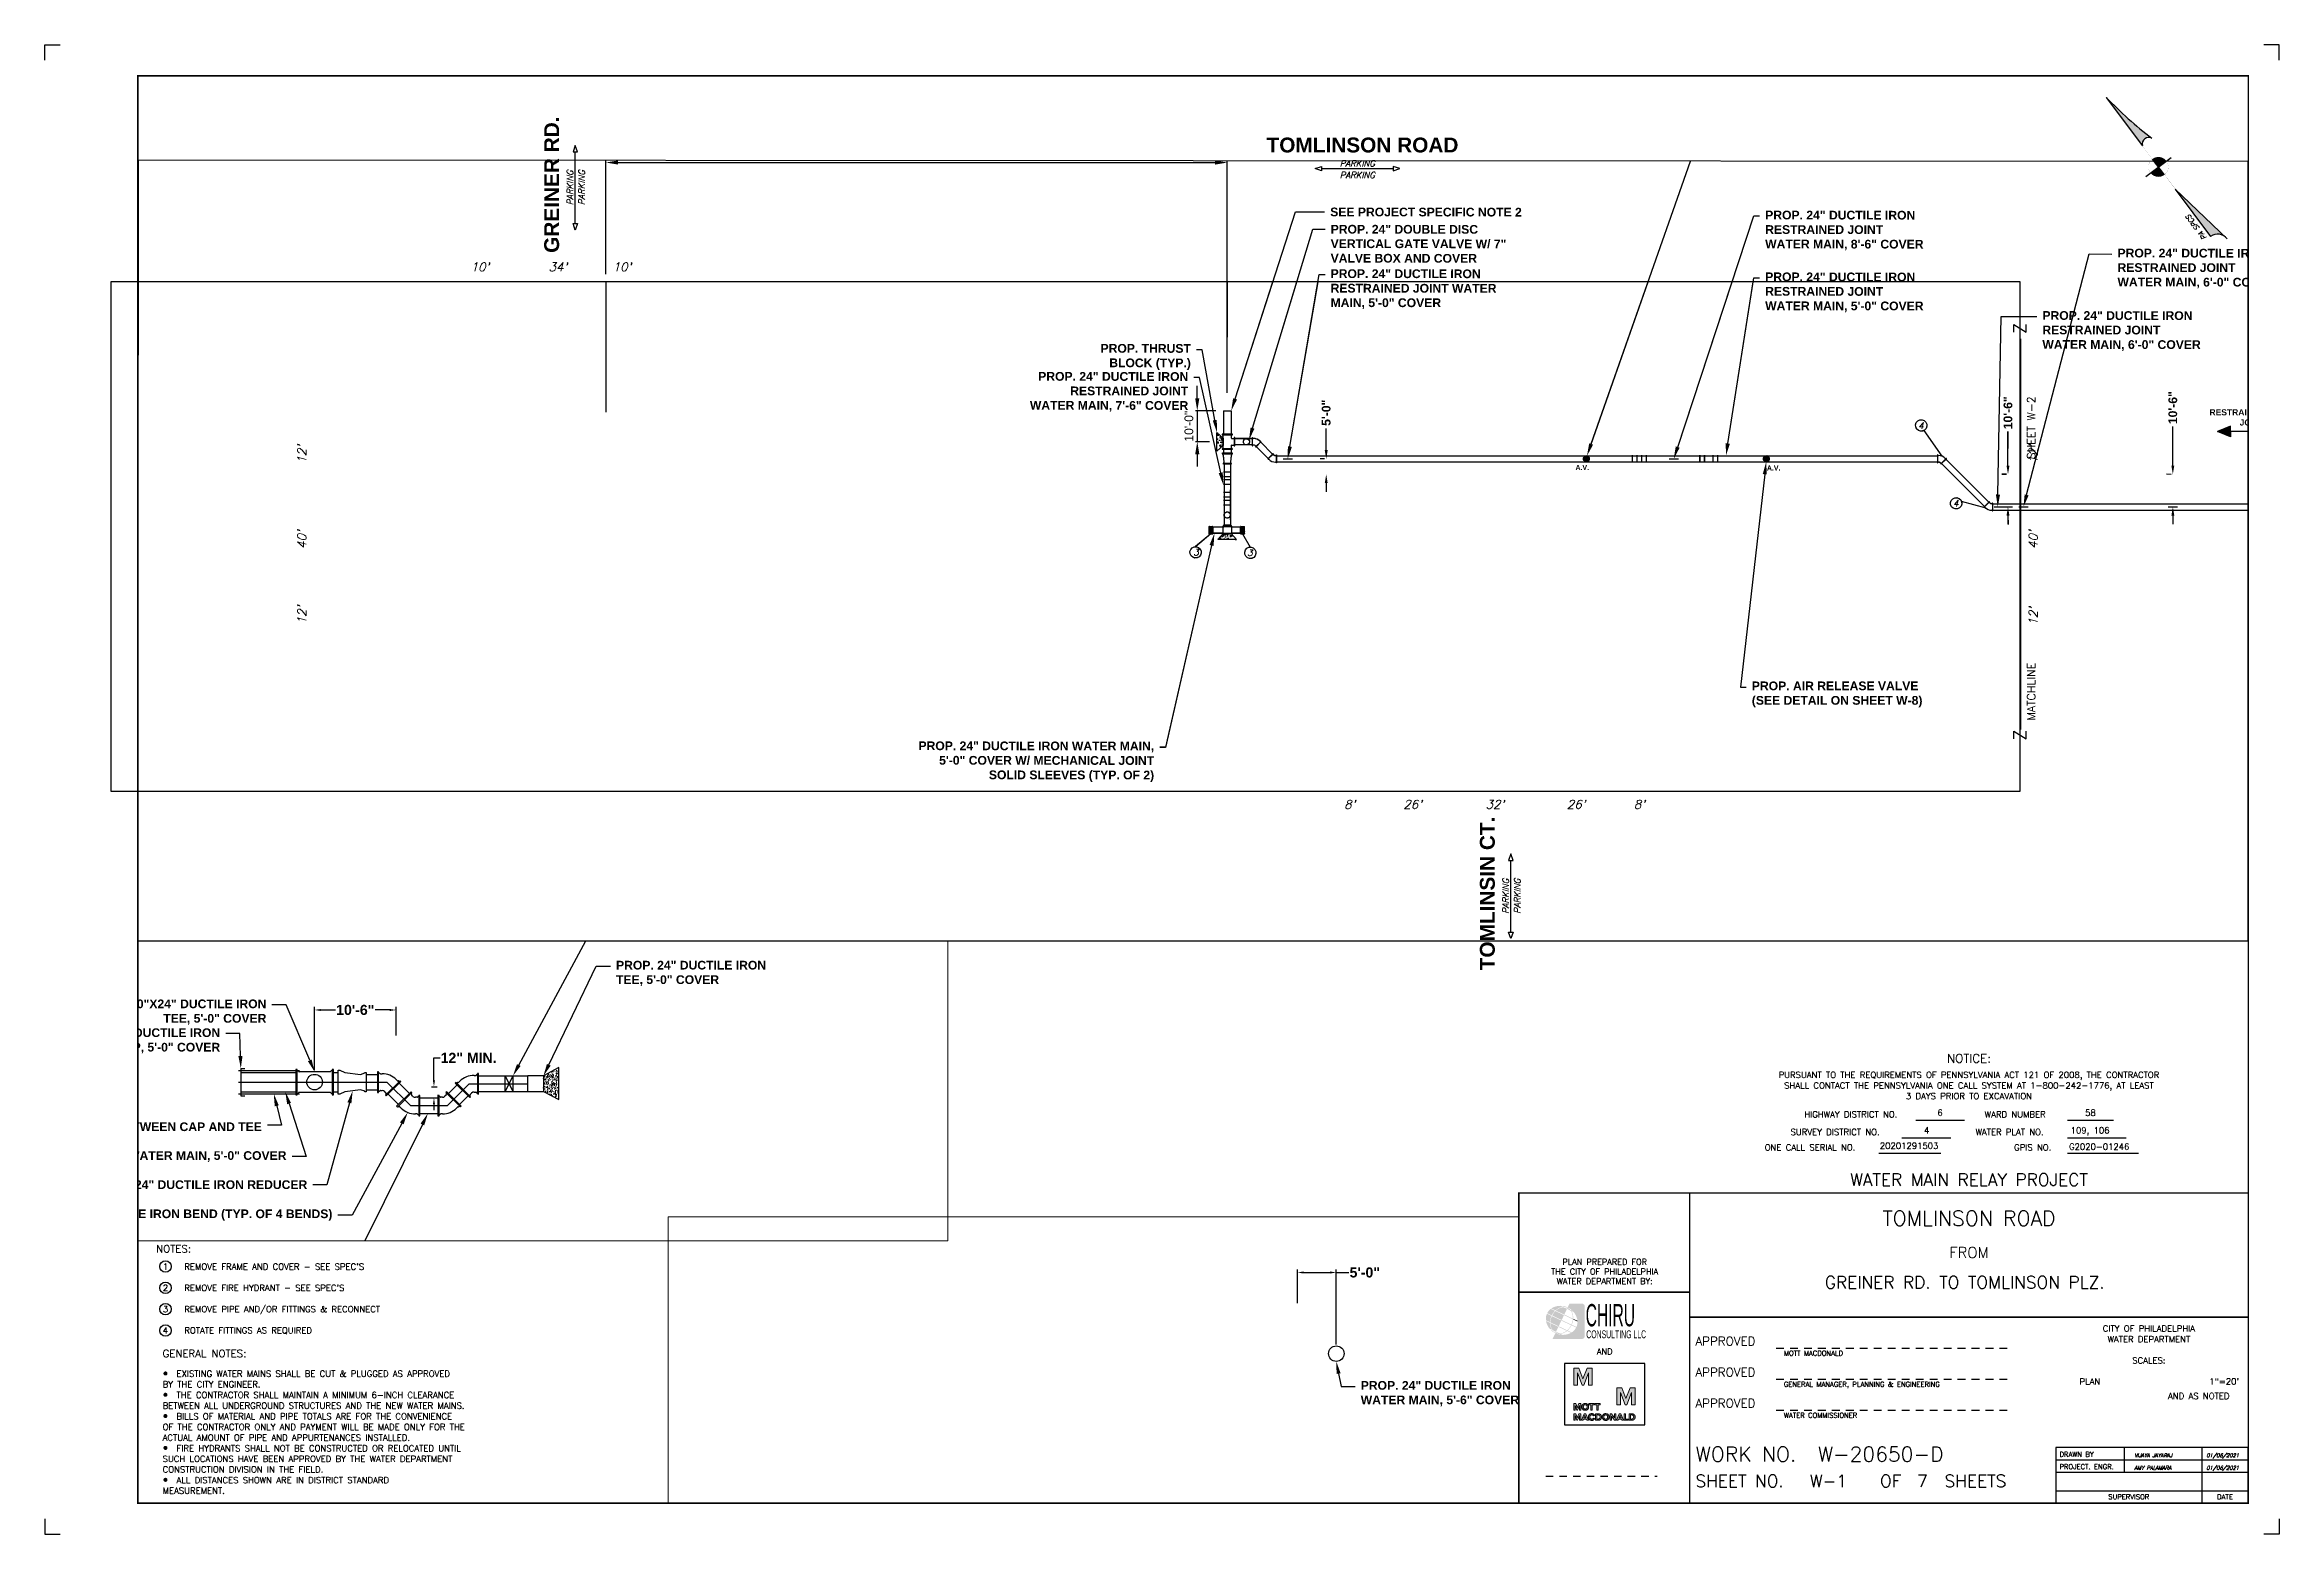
# Paper-space layout 'W1_TOMLINSON' of a CAD drawing. Header units: feet, sheet in inches. Extents: x 94.5 to 130.5, y 3.3 to 27.3.
# The model-space entities are those that its viewports show. They can reach past a viewport. Long polylines and large blocks are cut down to what shows.
import ezdxf
from ezdxf import colors
from ezdxf.entities.mleader import LeaderData, LeaderLine
from ezdxf.enums import TextEntityAlignment as Align
from ezdxf.math import Vec2, Vec3

# ---------------------------------------------------------------- set-up
doc = ezdxf.new("R2010")
doc.units = ezdxf.units.FT
doc.header["$MEASUREMENT"] = 0
for name, pattern in [('DASHED2', [0.375, 0.25, -0.125]), ('HIDDEN2', [0.1875, 0.125, -0.0625]), ('PHANTOM', [2.5, 1.25, -0.25, 0.25, -0.25, 0.25, -0.25])]:
    doc.linetypes.add(name, pattern=pattern)
doc.layers.get('Defpoints').update_dxf_attribs({"color": 8})
for name, color, linetype in [('EX-TEXT-STREET NAME', 1, 'Continuous'), ('EX-TEXT-STREET NAME-MRKGS', 2, 'Continuous'), ('EX-TEXT-TRAFFIC-W4', 22, 'Continuous'), ('EX-UTIL-STORM-STRU', 70, 'DASHED2'), ('G-HATCH', 252, 'Continuous'), ('NOTES-WATER', 3, 'Continuous'), ('PROP-DIMS-WATER', 1, 'Continuous'), ('PROP-TEXT-WATER-SECT', 1, 'Continuous'), ('PROPTEXT-WATER-W1', 1, 'Continuous'), ('PROPTEXT-WATER-W2', 1, 'Continuous'), ('PROPTEXT-WATER-W3', 1, 'Continuous'), ('PROPTEXT-WATER-W4', 1, 'Continuous'), ('SURV-DIM-WHITE', 7, 'Continuous'), ('UTIL-PR-WATER', 101, 'Continuous'), ('Z-APPROVED', 7, 'Continuous'), ('Z-BORDER', 1, 'Continuous'), ('Z-CHECKEDBY', 2, 'Continuous'), ('Z-LOGO', 5, 'Continuous'), ('Z-MATCHLINE', 4, 'Continuous'), ('Z-NOTES', 5, 'Continuous'), ('Z-NOTES-BLUE', 5, 'Continuous'), ('Z-NOTES-YELLOW', 2, 'Continuous'), ('Z-TITLE', 7, 'Continuous'), ('Z-Z920-G-Xrefs_Dir_Info', 7, 'Continuous')]:
    doc.layers.add(name, color=color, linetype=linetype)
for name, color, linetype, lineweight in [('GE-DETL-PATT', 255, 'Continuous', 13), ('GN-DETL-MEDM', 7, 'Continuous', 35), ('GN-DETL-THIN', 144, 'Continuous', 25), ('Z-Z010-G-Frame', 7, 'Continuous', 0)]:
    doc.layers.add(name, color=color, linetype=linetype, lineweight=lineweight)
doc.layers.add('Z-Z900-G-Non_Plot', color=5, linetype='Continuous', plot=False)
doc.styles.add('100', font='simplex.shx', dxfattribs={"oblique": 15, "height": 2})
doc.styles.add('120', font='simplex.shx', dxfattribs={"oblique": 15, "height": 2.4})
doc.styles.add('140', font='simplex.shx', dxfattribs={"oblique": 15, "height": 2.8})
doc.styles.add('175', font='simplex.shx', dxfattribs={"height": 0.00689})
doc.styles.add('200', font='simplex.shx', dxfattribs={"height": 4})
doc.styles.add('240', font='simplex.shx', dxfattribs={"height": 0.009449})
doc.styles.add('60', font='simplex.shx', dxfattribs={"oblique": 15, "height": 0.6})
doc.styles.add('80', font='simplex.shx', dxfattribs={"oblique": 15, "height": 1.6})
doc.styles.add('ARIAL', font='arialbd.ttf')
doc.styles.add('ARIAL BOLD', font='arialbd.ttf')
doc.styles.add('PWD_WATER', font='arial.ttf')
doc.styles.add('Simplex Ob', font='simplex.shx', dxfattribs={"oblique": 15})
doc.styles.add('style1', font='swissek.ttf', dxfattribs={"width": 0.25})
doc.styles.add('W56', font='arialbd.ttf', dxfattribs={"height": 0.56})
doc.dimstyles.new('PR QUATER SCALE - WATER', dxfattribs={"dimscale": 4, "dimtxt": 0.56, "dimasz": 0.1, "dimexe": 0.1, "dimexo": 0.05, "dimgap": 0.05, "dimtad": 0, "dimtih": 1, "dimtoh": 1, "dimdec": 0, "dimlfac": 12, "dimzin": 3, "dimdsep": 46, "dimlunit": 3, "dimtxsty": 'W56', "dimcen": 0.05, "dimclrd": 256, "dimclre": 256, "dimclrt": 256, "dimadec": 0, "dimazin": 0, "dimtfac": 1, "dimtdec": 0, "dimtofl": 0, "dimtmove": 0, "dimatfit": 3, "dimfxl": 1, "dimtolj": 1, "dimtzin": 0, "dimlwd": -1, "dimlwe": -1, "dimarcsym": 0})
doc.dimstyles.new('PR-DIMS', dxfattribs={"dimtxt": 0.14, "dimasz": 0.14, "dimexe": 0.1, "dimexo": 0.1, "dimgap": 0.05, "dimtad": 0, "dimdec": 0, "dimlfac": 12, "dimzin": 0, "dimdsep": 46, "dimlunit": 4, "dimtxsty": 'ARIAL BOLD', "dimcen": 0.1, "dimclrd": 256, "dimclre": 256, "dimclrt": 256, "dimadec": 0, "dimazin": 0, "dimtfac": 1, "dimtdec": 0, "dimtofl": 0, "dimtmove": 0, "dimatfit": 1, "dimfxl": 1, "dimtolj": 1, "dimtzin": 0, "dimlwd": -1, "dimlwe": -1, "dimarcsym": 0})
doc.dimstyles.new('PWD_WATER', dxfattribs={"dimscale": 20, "dimtxt": 0.14, "dimasz": 0.2, "dimexe": 0.0625, "dimexo": 0.1225, "dimgap": 0.0625, "dimtad": 1, "dimdec": 0, "dimlfac": 12, "dimzin": 3, "dimdsep": 46, "dimlunit": 3, "dimtxsty": 'PWD_WATER', "dimcen": 0.14, "dimazin": 3, "dimtfac": 1, "dimtdec": 0, "dimtmove": 0, "dimatfit": 1, "dimfxl": 1, "dimfrac": 2, "dimtolj": 1, "dimtzin": 0, "dimarcsym": 0})
doc.dimstyles.new('PWD_WATER_COPY', dxfattribs={"dimscale": 20, "dimtxt": 0.14, "dimasz": 0.2, "dimexe": 0.0625, "dimexo": 0.1225, "dimgap": 0.0625, "dimtad": 1, "dimdec": 0, "dimzin": 3, "dimdsep": 46, "dimtxsty": 'PWD_WATER', "dimcen": 0.14, "dimazin": 3, "dimtfac": 1, "dimtdec": 0, "dimtmove": 0, "dimatfit": 1, "dimfxl": 1, "dimfrac": 2, "dimtolj": 1, "dimtzin": 0, "dimarcsym": 0})

psp = doc.layouts.new('W1_TOMLINSON')

# ---------------------------------------------------------------- texts
at = {"layer": 'SURV-DIM-WHITE', "char_height": 0.14, "attachment_point": 5, "style": '140'}
for s, insert in [("10'", (101.48, 23.675)), ("34'", (102.737, 23.675)), ("10'", (103.769, 23.675)), ("8'", (115.494, 15.017)), ("26'", (116.507, 15.017)), ("32'", (117.832, 15.017)), ("26'", (119.141, 15.017)), ("8'", (120.16, 15.017))]:
    psp.add_mtext(s, dxfattribs=dict(at, insert=insert))
at = {"layer": 'SURV-DIM-WHITE', "char_height": 0.14, "attachment_point": 5, "rotation": 90, "style": '140'}
for s, insert in [("12'", (98.613, 20.657)), ("12'", (126.504, 20.657)), ("40'", (98.613, 19.282)), ("40'", (126.504, 19.282)), ("12'", (98.613, 18.068)), ("12'", (126.504, 18.045))]:
    psp.add_mtext(s, dxfattribs=dict(at, insert=insert))
at = {"layer": 'Z-MATCHLINE', "style": '140'}
for s, height, p in [('Z', 0.2, (126.393, 22.6)), ('MATCHLINE                                 SHEET W-2', 0.12999, (126.538, 16.368)), ('Z', 0.2, (126.39, 16.049))]:
    psp.add_text(s, height=height, rotation=90.0052, dxfattribs=at).set_placement(p)
at = {"layer": 'Z-NOTES'}
for s, height, style, p in [('NOTES:', 0.12, '120', (96.265, 7.76)), ("REMOVE FRAME AND COVER - SEE SPEC'S", 0.1, '100', (96.718, 7.49)), ("REMOVE FIRE HYDRANT - SEE SPEC'S", 0.1, '100', (96.718, 7.147)), ('REMOVE PIPE AND/OR FITTINGS & RECONNECT', 0.1, '100', (96.718, 6.804)), ('ROTATE FITTINGS AS REQUIRED', 0.1, '100', (96.718, 6.461)), ('GENERAL NOTES:', 0.12, '120', (96.369, 6.073)), ('   EXISTING WATER MAINS SHALL BE CUT & PLUGGED AS APPROVED', 0.1, '100', (96.369, 5.763)), ('BY THE CITY ENGINEER.', 0.1, '100', (96.369, 5.592)), ('   THE CONTRACTOR SHALL MAINTAIN A MINIMUM 6-INCH CLEARANCE', 0.1, '100', (96.369, 5.421)), ('BETWEEN ALL UNDERGROUND STRUCTURES AND THE NEW WATER MAINS.', 0.1, '100', (96.369, 5.249)), ('   BILLS OF MATERIAL AND PIPE TOTALS ARE FOR THE CONVENIENCE', 0.1, '100', (96.369, 5.078)), ('ACTUAL AMOUNT OF PIPE AND APPURTENANCES INSTALLED.', 0.1, '100', (96.369, 4.735)), ('OF THE CONTRACTOR ONLY AND PAYMENT WILL BE MADE ONLY FOR THE', 0.1, '100', (96.369, 4.906)), ('   FIRE HYDRANTS SHALL NOT BE CONSTRUCTED OR RELOCATED UNTIL', 0.1, '100', (96.369, 4.563)), ('SUCH LOCATIONS HAVE BEEN APPROVED BY THE WATER DEPARTMENT', 0.1, '100', (96.369, 4.392)), ('CONSTRUCTION DIVISION IN THE FIELD.', 0.1, '100', (96.369, 4.221)), ('MEASUREMENT.', 0.1, '100', (96.369, 3.878)), ('   ALL DISTANCES SHOWN ARE IN DISTRICT STANDARD', 0.1, '100', (96.369, 4.049))]:
    psp.add_text(s, height=height, dxfattribs=dict(at, style=style)).set_placement(p, align=Align.BOTTOM_LEFT)
at = {"layer": 'Z-NOTES', "style": '100'}
psp.add_text('AND AS NOTED', height=0.1, dxfattribs=at).set_placement((128.676, 5.435))
at = {"layer": 'Z-NOTES-YELLOW', "style": '100'}
for s, p in [('1', (96.415, 7.57)), ('2', (96.415, 7.227)), ('3', (96.415, 6.884)), ('4', (96.415, 6.541))]:
    psp.add_text(s, height=0.1, dxfattribs=at).set_placement(p, align=Align.MIDDLE_CENTER)
at = {"layer": 'Z-TITLE', "color": 5, "insert": (127.081, 9.552), "char_height": 0.09992, "width": 1.04485, "attachment_point": 1, "style": '100'}
psp.add_mtext('{\\Q0;G2020-01246}', dxfattribs=at)

msp = doc.modelspace()

# ---------------------------------------------------------------- texts
at = {"layer": 'NOTES-WATER', "char_height": 2, "width": 1.88, "attachment_point": 5, "rotation": 323.08687, "style": '100'}
for s, insert in [('3', (2728248.127, 297569.541)), ('3', (2728261.892, 297559.014)), ('4', (2728459.377, 297461.917)), ('4', (2728453.319, 297435.116))]:
    msp.add_mtext(s, dxfattribs=dict(at, insert=insert))
at = {"layer": 'PROPTEXT-WATER-W1', "char_height": 1.6, "attachment_point": 1, "rotation": 323.08687, "style": 'PWD_WATER'}
for insert in [(2728362.786, 297518.622), (2728411.993, 297481.449)]:
    msp.add_mtext_dynamic_manual_height_columns('{\\fArial|b1|i0|c0|p34;A.V.}', width=1.39447, gutter_width=0.295, heights=[0], dxfattribs=dict(at, insert=insert))

# ---------------------------------------------------------------- blocks, each defined once
blk = doc.blocks.new('PHILLYTBLOCK')
at = {"layer": 'Z-APPROVED', "color": 5, "linetype": 'HIDDEN2'}
for points in [[(27.893, 2.5), (31.693, 2.5)], [(27.893, 2), (31.693, 2)]]:
    blk.add_lwpolyline(points, dxfattribs=at)
at = {"layer": 'Z-BORDER', "color": 7}
for points in [[(0, 23.75), (0, 24), (0.25, 24)], [(36, 23.75), (36, 24), (35.75, 24)], [(0, 0.25), (0, 0), (0.25, 0)], [(36, 0.25), (36, 0), (35.75, 0)]]:
    blk.add_lwpolyline(points, dxfattribs=at)
at = {"layer": 'Z-BORDER', "const_width": 0.025}
blk.add_lwpolyline([(1.5, 0.5), (35.5, 0.5), (35.5, 23.5), (1.5, 23.5)], close=True, dxfattribs=at)
at = {"layer": 'Z-TITLE', "color": 5}
for points in [[(30.142, 6.672), (30.928, 6.672)], [(32.587, 6.672), (33.328, 6.672)], [(29.548, 6.14), (30.549, 6.14)], [(29.92, 6.388), (30.706, 6.388)], [(32.587, 6.388), (33.532, 6.388)], [(32.587, 6.14), (33.732, 6.14)], [(32.4, 1.2), (35.5, 1.2)], [(33.5, 1.4), (33.5, 1)], [(34.75, 1.4), (34.75, 0.5)], [(32.4, 1), (35.5, 1)], [(32.4, 0.7), (35.5, 0.7)]]:
    blk.add_lwpolyline(points, dxfattribs=at)
at = {"layer": 'Z-TITLE', "color": 1, "const_width": 0.025}
for points in [[(26.5, 5.5), (23.75, 5.5), (23.75, 0.5)], [(26.5, 3.9), (23.75, 3.9)], [(26.5, 3.5), (35.5, 3.5)]]:
    blk.add_lwpolyline(points, dxfattribs=at)
blk.add_lwpolyline([(26.5, 0.5), (35.5, 0.5), (35.5, 5.5), (26.5, 5.5)], close=True, dxfattribs=at)
at = {"layer": 'Z-TITLE', "color": 5, "linetype": 'HIDDEN2'}
blk.add_lwpolyline([(27.893, 3), (31.693, 3)], dxfattribs=at)
at = {"layer": 'Z-TITLE', "color": 5}
blk.add_lwpolyline([(32.4, 0.5), (35.5, 0.5), (35.5, 1.4), (32.4, 1.4)], close=True, dxfattribs=at)
at = {"layer": 'Z-APPROVED', "color": 4, "style": '140'}
for p in [(26.594, 2.5), (26.594, 2)]:
    blk.add_text('APPROVED', height=0.14, dxfattribs=at).set_placement(p, align=Align.BOTTOM_LEFT)
at = {"layer": 'Z-APPROVED', "color": 2, "style": '80'}
for s, p in [('GENERAL MANAGER, PLANNING & ENGINEERING', (28.018, 2.458)), ('WATER COMMISSIONER', (28.018, 1.958))]:
    blk.add_text(s, height=0.08, dxfattribs=at).set_placement(p, align=Align.TOP_LEFT)
at = {"layer": 'Z-NOTES', "color": 4, "style": '240'}
blk.add_attdef('WORKNO', text='', height=0.24, dxfattribs=at).set_placement((28.564, 1.1), align=Align.BOTTOM_LEFT)
at = {"layer": 'Z-NOTES-BLUE', "color": 4, "style": '140'}
blk.add_attdef('XXSHEETS', text='', height=0.15, dxfattribs=at).set_placement((32.143, 1.13), align=Align.BOTTOM_RIGHT)
at = {"layer": 'Z-TITLE', "color": 5}
for s, height, style, p in [('NOTICE:', 0.14, '140', (31, 7.556)), ('PURSUANT TO THE REQUIREMENTS OF PENNSYLVANIA ACT 121 OF 2008, THE CONTRACTOR', 0.1, '100', (31, 7.323)), ('SHALL CONTACT THE PENNSYLVANIA ONE CALL SYSTEM AT 1-800-242-1776, AT LEAST', 0.1, '100', (31, 7.151)), ('3 DAYS PRIOR TO EXCAVATION', 0.1, '100', (31, 6.98))]:
    blk.add_text(s, height=height, dxfattribs=dict(at, style=style)).set_placement(p, align=Align.BOTTOM_CENTER)
at = {"layer": 'Z-TITLE', "color": 5, "style": '100'}
for s, p in [('SURVEY DISTRICT NO.', (28.126, 6.431)), ('HIGHWAY DISTRICT NO.', (28.347, 6.715)), ('WATER PLAT NO.', (31.106, 6.431)), ('WARD NUMBER', (31.255, 6.715)), ('ONE CALL SERIAL NO.', (27.709, 6.183)), ('GPIS NO.', (31.727, 6.183)), ('PLAN', (32.781, 2.412))]:
    blk.add_text(s, height=0.1, dxfattribs=at).set_placement(p)
at = {"layer": 'Z-TITLE', "color": 1, "style": '175'}
blk.add_text('FROM', height=0.175, dxfattribs=at).set_placement((31, 4.4), align=Align.BOTTOM_CENTER)
at = {"layer": 'Z-TITLE', "color": 5, "style": '100'}
for s, p in [('CITY OF PHILADELPHIA', (33.899, 3.366)), ('WATER DEPARTMENT', (33.899, 3.194)), ('SCALES:', (33.899, 2.851))]:
    blk.add_text(s, height=0.1, dxfattribs=at).set_placement(p, align=Align.TOP_CENTER)
at = {"layer": 'Z-TITLE', "color": 4}
for s, height, style, p in [('APPROVED', 0.14, '140', (26.594, 3)), ('WORK NO.', 0.24, '240', (26.594, 1.1)), ('SHEET NO.', 0.2, '200', (26.594, 0.7)), ('OF', 0.2, '200', (29.568, 0.7)), ('SHEETS', 0.2, '200', (30.607, 0.7))]:
    blk.add_text(s, height=height, dxfattribs=dict(at, style=style)).set_placement(p, align=Align.BOTTOM_LEFT)
at = {"layer": 'Z-TITLE', "color": 2, "style": '80'}
blk.add_text('MOTT MACDONALD', height=0.08, dxfattribs=at).set_placement((28.018, 2.958), align=Align.TOP_LEFT)
for s, p in [('DRAWN BY', (32.459, 1.226)), ('PROJECT. ENGR.', (32.459, 1.026))]:
    blk.add_text(s, height=0.08, dxfattribs=at).set_placement(p, align=Align.BOTTOM_LEFT)
for s, p in [('SUPERVISOR', (33.575, 0.54)), ('DATE', (35.125, 0.54))]:
    blk.add_text(s, height=0.08, dxfattribs=at).set_placement(p, align=Align.BOTTOM_CENTER)
at = {"layer": 'Z-TITLE', "color": 5, "style": '100'}
for tag, p in [('HNO', (30.535, 6.712)), ('WNO', (32.957, 6.712)), ('SNO', (30.313, 6.428)), ('WPNO', (33.038, 6.428)), ('CALLTICKET', (30.01, 6.18))]:
    blk.add_attdef(tag, text='', height=0.1, dxfattribs=at).set_placement(p, align=Align.BOTTOM_CENTER)
at = {"layer": 'Z-TITLE', "color": 1}
for tag, height, style, p in [('PROJECTTITLE', 0.2, '200', (31, 5.741)), ('ANYSTREET', 0.24, '240', (31, 4.9)), ('1STTO2ND', 0.2, '200', (31, 3.9))]:
    blk.add_attdef(tag, text='', height=height, dxfattribs=dict(at, style=style)).set_placement(p, align=Align.BOTTOM_CENTER)
at = {"layer": 'Z-TITLE', "color": 5, "style": '100'}
for tag, p in [('PROFILE', (33.343, 2.186)), ('HORZSCALE', (35.352, 2.193)), ('PLANSCALE', (35.352, 2.412)), ('VERTSCALE', (35.352, 1.984))]:
    blk.add_attdef(tag, text='', height=0.1, dxfattribs=at).set_placement(p, align=Align.RIGHT)
at = {"layer": 'Z-TITLE', "color": 4, "style": '200'}
for tag, p in [('SHEETNO', (28.436, 0.7)), ('TOTALSHEETS', (30.163, 0.7))]:
    blk.add_attdef(tag, text='', height=0.2, dxfattribs=at).set_placement(p, align=Align.BOTTOM_LEFT)
blk = doc.blocks.new('DCHECKER')
at = {"layer": 'Z-CHECKEDBY', "style": '60', "oblique": 15}
for tag, p in [('DRAWN', (1.265, -0.178)), ('CHECKED', (1.265, -0.378)), ('DRAWDATE', (2.515, -0.178)), ('CHECKDATE', (2.515, -0.378))]:
    blk.add_attdef(tag, text='', height=0.06, dxfattribs=at).set_placement(p, align=Align.BOTTOM_LEFT)
blk = doc.blocks.new('Logo_Mott MacDonald')
at = {"layer": 'Z-Z010-G-Frame'}
h = blk.add_hatch(color=256, dxfattribs=at)
h.set_gradient(color1=(0, 0, 1), color2=(0, 0, 1), tint=0.04)
h.paths.add_polyline_path([(5.08, -3.26), (3.26, -3.26), (3.26, -9.36), (4.56, -9.36), (4.56, -4.96), (6.28, -9.36), (6.84, -9.36), (8.56, -4.96), (8.56, -9.36), (9.86, -9.36), (9.86, -3.26), (8.04, -3.26), (6.56, -7.07)])
h.paths.add_polyline_path([(18.66, -16.44), (19.96, -16.44), (19.96, -12.05), (21.68, -16.44), (22.24, -16.44), (23.96, -12.05), (23.96, -16.44), (25.26, -16.44), (25.26, -10.35), (23.44, -10.35), (21.96, -14.16), (20.48, -10.35), (18.66, -10.35)])
h.paths.add_polyline_path([(3.26, -16), (3.26, -18.34), (3.76, -18.34), (3.76, -16.65), (4.42, -18.34), (4.64, -18.34), (5.3, -16.65), (5.3, -18.34), (5.8, -18.34), (5.8, -16), (5.1, -16), (4.53, -17.46), (3.96, -16)])
h.paths.add_polyline_path([(6.98, -16.02), (6.86, -16.06), (6.76, -16.11), (6.66, -16.17), (6.57, -16.24), (6.49, -16.31), (6.41, -16.4), (6.34, -16.49), (6.29, -16.59), (6.24, -16.69), (6.2, -16.81), (6.17, -16.92), (6.16, -17.05), (6.15, -17.17), (6.16, -17.3), (6.17, -17.42), (6.2, -17.54), (6.24, -17.65), (6.29, -17.76), (6.34, -17.86), (6.41, -17.95), (6.49, -18.03), (6.57, -18.11), (6.66, -18.18), (6.76, -18.24), (6.86, -18.29), (6.98, -18.33), (7.09, -18.36), (7.21, -18.38), (7.34, -18.38), (7.47, -18.38), (7.6, -18.37), (7.71, -18.34), (7.83, -18.31), (7.94, -18.26), (8.04, -18.21), (8.13, -18.14), (8.22, -18.07), (8.3, -17.99), (8.37, -17.9), (8.43, -17.81), (8.48, -17.71), (8.53, -17.6), (8.56, -17.48), (8.58, -17.36), (8.59, -17.24), (8.59, -17.11), (8.58, -16.98), (8.56, -16.86), (8.53, -16.75), (8.48, -16.64), (8.43, -16.54), (8.37, -16.44), (8.3, -16.36), (8.22, -16.27), (8.13, -16.2), (8.04, -16.14), (7.94, -16.09), (7.83, -16.04), (7.71, -16.01), (7.6, -15.98), (7.47, -15.97), (7.34, -15.96), (7.21, -15.97), (7.09, -15.99)])
h.paths.add_polyline_path([(7.17, -16.43), (7.24, -16.42), (7.32, -16.41), (7.39, -16.41), (7.47, -16.41), (7.54, -16.42), (7.61, -16.44), (7.68, -16.47), (7.74, -16.5), (7.8, -16.54), (7.85, -16.58), (7.9, -16.63), (7.94, -16.69), (7.98, -16.74), (8.01, -16.81), (8.03, -16.87), (8.06, -16.94), (8.07, -17.02), (8.08, -17.09), (8.08, -17.17), (8.08, -17.25), (8.07, -17.33), (8.06, -17.4), (8.03, -17.47), (8.01, -17.54), (7.98, -17.6), (7.94, -17.66), (7.9, -17.71), (7.85, -17.76), (7.8, -17.81), (7.74, -17.85), (7.68, -17.88), (7.61, -17.9), (7.54, -17.92), (7.47, -17.94), (7.39, -17.94), (7.32, -17.94), (7.24, -17.93), (7.17, -17.91), (7.1, -17.89), (7.04, -17.86), (6.98, -17.83), (6.92, -17.79), (6.87, -17.74), (6.83, -17.69), (6.79, -17.63), (6.75, -17.57), (6.72, -17.51), (6.7, -17.44), (6.68, -17.37), (6.67, -17.29), (6.66, -17.21), (6.66, -17.13), (6.67, -17.06), (6.68, -16.98), (6.7, -16.91), (6.72, -16.84), (6.75, -16.77), (6.79, -16.71), (6.83, -16.66), (6.87, -16.61), (6.92, -16.56), (6.98, -16.52), (7.04, -16.48), (7.1, -16.46)], flags=16)
h.paths.add_polyline_path([(8.7, -16), (8.7, -16.44), (9.39, -16.44), (9.39, -18.34), (9.89, -18.34), (9.89, -16.44), (10.57, -16.44), (10.57, -16)])
h.paths.add_polyline_path([(10.84, -16), (10.84, -16.44), (11.53, -16.44), (11.53, -18.34), (12.03, -18.34), (12.03, -16.44), (12.71, -16.44), (12.71, -16)])
h.paths.add_polyline_path([(3.26, -19.62), (3.26, -21.96), (3.76, -21.96), (3.76, -20.28), (4.42, -21.96), (4.64, -21.96), (5.3, -20.28), (5.3, -21.96), (5.8, -21.96), (5.8, -19.62), (5.1, -19.62), (4.53, -21.09), (3.96, -19.62)])
h.paths.add_polyline_path([(6.07, -21.96), (6.63, -21.96), (6.78, -21.57), (7.78, -21.57), (7.93, -21.96), (8.49, -21.96), (7.59, -19.62), (6.97, -19.62)])
h.paths.add_polyline_path([(6.91, -21.13), (7.28, -20.12), (7.64, -21.13)], flags=16)
h.paths.add_polyline_path([(8.63, -20.23), (8.58, -20.33), (8.55, -20.44), (8.52, -20.55), (8.5, -20.67), (8.5, -20.8), (8.5, -20.92), (8.52, -21.03), (8.55, -21.15), (8.58, -21.25), (8.63, -21.36), (8.68, -21.45), (8.74, -21.54), (8.81, -21.62), (8.89, -21.7), (8.97, -21.76), (9.06, -21.82), (9.16, -21.87), (9.26, -21.92), (9.37, -21.95), (9.48, -21.98), (9.59, -22), (9.71, -22), (9.81, -22), (9.89, -22), (9.97, -21.99), (10.05, -21.97), (10.12, -21.95), (10.19, -21.92), (10.25, -21.89), (10.31, -21.86), (10.37, -21.83), (10.42, -21.79), (10.47, -21.74), (10.52, -21.7), (10.56, -21.66), (10.6, -21.61), (10.64, -21.56), (10.67, -21.51), (10.71, -21.46), (10.72, -21.43), (10.7, -21.42), (10.68, -21.41), (10.65, -21.4), (10.62, -21.38), (10.59, -21.37), (10.56, -21.35), (10.52, -21.33), (10.48, -21.31), (10.45, -21.3), (10.41, -21.28), (10.38, -21.26), (10.35, -21.25), (10.3, -21.22), (10.29, -21.23), (10.28, -21.26), (10.26, -21.29), (10.23, -21.32), (10.21, -21.35), (10.18, -21.38), (10.15, -21.4), (10.12, -21.43), (10.09, -21.45), (10.06, -21.47), (10.03, -21.49), (9.99, -21.51), (9.95, -21.53), (9.92, -21.54), (9.88, -21.55), (9.84, -21.56), (9.8, -21.56), (9.76, -21.56), (9.69, -21.56), (9.62, -21.55), (9.55, -21.54), (9.49, -21.52), (9.42, -21.49), (9.37, -21.46), (9.31, -21.42), (9.26, -21.38), (9.21, -21.34), (9.17, -21.29), (9.13, -21.23), (9.1, -21.17), (9.07, -21.11), (9.05, -21.05), (9.03, -20.98), (9.02, -20.91), (9.01, -20.83), (9.01, -20.76), (9.02, -20.68), (9.03, -20.61), (9.05, -20.54), (9.07, -20.48), (9.1, -20.42), (9.13, -20.36), (9.17, -20.3), (9.21, -20.25), (9.26, -20.21), (9.31, -20.17), (9.37, -20.13), (9.42, -20.1), (9.49, -20.07), (9.55, -20.05), (9.62, -20.04), (9.69, -20.03), (9.76, -20.03), (9.8, -20.03), (9.84, -20.03), (9.88, -20.04), (9.92, -20.05), (9.95, -20.06), (9.99, -20.08), (10.03, -20.1), (10.06, -20.12), (10.09, -20.14), (10.12, -20.16), (10.15, -20.19), (10.18, -20.21), (10.21, -20.24), (10.23, -20.27), (10.26, -20.3), (10.28, -20.33), (10.29, -20.36), (10.3, -20.37), (10.33, -20.35), (10.35, -20.34), (10.38, -20.33), (10.41, -20.31), (10.45, -20.29), (10.48, -20.28), (10.52, -20.26), (10.56, -20.24), (10.59, -20.22), (10.62, -20.21), (10.65, -20.19), (10.68, -20.18), (10.72, -20.16), (10.71, -20.13), (10.67, -20.08), (10.64, -20.03), (10.6, -19.98), (10.56, -19.93), (10.52, -19.88), (10.47, -19.84), (10.42, -19.8), (10.37, -19.76), (10.31, -19.73), (10.25, -19.69), (10.19, -19.67), (10.12, -19.64), (10.05, -19.62), (9.97, -19.6), (9.89, -19.59), (9.81, -19.59), (9.71, -19.59), (9.59, -19.59), (9.48, -19.61), (9.37, -19.64), (9.26, -19.67), (9.16, -19.71), (9.06, -19.77), (8.97, -19.83), (8.89, -19.89), (8.81, -19.97), (8.74, -20.05), (8.68, -20.14)])
h.paths.add_polyline_path([(11.99, -21.96), (11.97, -21.96), (11.96, -21.96), (11.95, -21.96), (11.94, -21.96), (11.92, -21.96), (11.91, -21.96), (11.89, -21.96), (11.87, -21.96), (11.83, -21.96), (11.79, -21.96), (11.74, -21.96), (11.69, -21.96), (11.64, -21.96), (11.59, -21.96), (11.48, -21.96), (11.43, -21.96), (11.37, -21.96), (11.32, -21.96), (11.28, -21.96), (11.23, -21.96), (11.19, -21.96), (11.17, -21.96), (11.15, -21.96), (11.14, -21.96), (11.12, -21.96), (11.11, -21.96), (11.1, -21.96), (11.09, -21.96), (11.08, -21.96), (11.07, -21.96), (11.06, -21.96), (11.06, -21.96), (11.06, -21.96), (11.06, -21.96), (11.06, -21.96), (11.06, -21.96), (11.06, -21.95), (11.06, -21.95), (11.06, -21.94), (11.06, -21.92), (11.06, -21.9), (11.06, -21.87), (11.06, -21.84), (11.06, -21.81), (11.06, -21.77), (11.06, -21.73), (11.06, -21.69), (11.06, -21.64), (11.06, -21.59), (11.06, -21.53), (11.06, -21.48), (11.06, -21.42), (11.06, -21.36), (11.06, -21.3), (11.06, -21.24), (11.06, -21.17), (11.06, -21.04), (11.06, -20.9), (11.06, -20.63), (11.06, -20.49), (11.06, -20.36), (11.06, -20.3), (11.06, -20.24), (11.06, -20.18), (11.06, -20.12), (11.06, -20.06), (11.06, -20.01), (11.06, -19.96), (11.06, -19.91), (11.06, -19.86), (11.06, -19.82), (11.06, -19.78), (11.06, -19.75), (11.06, -19.72), (11.06, -19.69), (11.06, -19.67), (11.06, -19.65), (11.06, -19.64), (11.06, -19.64), (11.06, -19.63), (11.06, -19.63), (11.06, -19.62), (11.06, -19.62), (11.08, -19.62), (11.09, -19.62), (11.1, -19.62), (11.12, -19.62), (11.13, -19.62), (11.15, -19.62), (11.17, -19.62), (11.2, -19.62), (11.25, -19.62), (11.29, -19.62), (11.34, -19.62), (11.39, -19.62), (11.5, -19.62), (11.61, -19.62), (11.66, -19.62), (11.71, -19.62), (11.76, -19.62), (11.8, -19.62), (11.85, -19.62), (11.88, -19.62), (11.9, -19.62), (11.92, -19.62), (11.93, -19.62), (11.94, -19.62), (11.95, -19.62), (11.96, -19.62), (11.97, -19.62), (11.98, -19.62), (11.98, -19.62), (11.98, -19.62), (11.98, -19.62), (12, -19.62), (12.05, -19.62), (12.13, -19.63), (12.22, -19.64), (12.29, -19.65), (12.37, -19.67), (12.44, -19.69), (12.51, -19.72), (12.58, -19.75), (12.65, -19.78), (12.71, -19.82), (12.77, -19.86), (12.83, -19.9), (12.88, -19.94), (12.93, -19.99), (12.97, -20.05), (13.02, -20.1), (13.04, -20.13), (13.06, -20.16), (13.07, -20.19), (13.09, -20.22), (13.11, -20.25), (13.12, -20.29), (13.14, -20.32), (13.15, -20.35), (13.16, -20.39), (13.17, -20.42), (13.18, -20.46), (13.19, -20.5), (13.2, -20.53), (13.21, -20.57), (13.21, -20.61), (13.22, -20.65), (13.22, -20.69), (13.22, -20.73), (13.22, -20.77), (13.22, -20.81), (13.22, -20.85), (13.22, -20.89), (13.22, -20.93), (13.21, -20.97), (13.21, -21.01), (13.2, -21.05), (13.19, -21.08), (13.18, -21.12), (13.18, -21.16), (13.16, -21.19), (13.15, -21.23), (13.14, -21.26), (13.13, -21.29), (13.11, -21.33), (13.09, -21.36), (13.08, -21.39), (13.06, -21.42), (13.04, -21.45), (13.01, -21.5), (12.96, -21.56), (12.91, -21.61), (12.86, -21.66), (12.8, -21.71), (12.75, -21.75), (12.69, -21.79), (12.62, -21.82), (12.56, -21.85), (12.49, -21.88), (12.42, -21.9), (12.34, -21.92), (12.26, -21.94), (12.19, -21.95), (12.1, -21.96), (12.02, -21.96)])
h.paths.add_polyline_path([(11.56, -21.5), (11.56, -21.48), (11.56, -21.46), (11.56, -21.44), (11.56, -21.41), (11.56, -21.39), (11.56, -21.36), (11.56, -21.33), (11.56, -21.27), (11.56, -21.2), (11.56, -21.13), (11.56, -21.05), (11.56, -20.96), (11.56, -20.79), (11.56, -20.62), (11.56, -20.54), (11.56, -20.46), (11.56, -20.39), (11.56, -20.32), (11.56, -20.25), (11.56, -20.22), (11.56, -20.2), (11.56, -20.17), (11.56, -20.15), (11.56, -20.13), (11.56, -20.11), (11.56, -20.08), (11.56, -20.07), (11.56, -20.06), (11.58, -20.06), (11.6, -20.06), (11.62, -20.06), (11.64, -20.06), (11.68, -20.06), (11.73, -20.06), (11.83, -20.06), (11.88, -20.06), (11.92, -20.06), (11.94, -20.06), (11.97, -20.06), (11.98, -20.06), (11.99, -20.06), (11.99, -20.06), (12.01, -20.06), (12.07, -20.07), (12.12, -20.07), (12.17, -20.08), (12.22, -20.09), (12.27, -20.11), (12.31, -20.12), (12.35, -20.14), (12.39, -20.16), (12.43, -20.18), (12.46, -20.21), (12.49, -20.24), (12.52, -20.27), (12.55, -20.3), (12.58, -20.33), (12.6, -20.37), (12.62, -20.4), (12.64, -20.44), (12.66, -20.48), (12.67, -20.52), (12.69, -20.56), (12.7, -20.61), (12.71, -20.65), (12.71, -20.7), (12.71, -20.74), (12.72, -20.79), (12.71, -20.84), (12.71, -20.88), (12.71, -20.93), (12.7, -20.97), (12.69, -21.02), (12.67, -21.06), (12.66, -21.1), (12.64, -21.14), (12.62, -21.18), (12.6, -21.21), (12.57, -21.25), (12.55, -21.28), (12.52, -21.31), (12.49, -21.34), (12.45, -21.37), (12.42, -21.4), (12.38, -21.42), (12.34, -21.44), (12.3, -21.46), (12.26, -21.48), (12.21, -21.49), (12.17, -21.51), (12.12, -21.51), (12.07, -21.52), (12.02, -21.52), (11.99, -21.52), (11.96, -21.52), (11.93, -21.52), (11.92, -21.52), (11.88, -21.52), (11.83, -21.52), (11.73, -21.52), (11.68, -21.52), (11.64, -21.52), (11.62, -21.52), (11.6, -21.52), (11.58, -21.52), (11.56, -21.52)], flags=16)
h.paths.add_polyline_path([(13.51, -20.54), (13.5, -20.67), (13.49, -20.8), (13.5, -20.92), (13.51, -21.05), (13.54, -21.16), (13.58, -21.27), (13.63, -21.38), (13.69, -21.48), (13.75, -21.57), (13.83, -21.65), (13.91, -21.73), (14, -21.8), (14.1, -21.86), (14.2, -21.91), (14.32, -21.95), (14.43, -21.98), (14.56, -22), (14.68, -22), (14.81, -22), (14.94, -21.99), (15.06, -21.96), (15.17, -21.93), (15.28, -21.88), (15.38, -21.83), (15.47, -21.77), (15.56, -21.69), (15.64, -21.61), (15.71, -21.53), (15.77, -21.43), (15.82, -21.33), (15.87, -21.22), (15.9, -21.11), (15.92, -20.98), (15.93, -20.86), (15.93, -20.73), (15.92, -20.61), (15.9, -20.48), (15.87, -20.37), (15.82, -20.26), (15.77, -20.16), (15.71, -20.06), (15.64, -19.98), (15.56, -19.9), (15.47, -19.82), (15.38, -19.76), (15.28, -19.71), (15.17, -19.66), (15.06, -19.63), (14.94, -19.6), (14.81, -19.59), (14.68, -19.59), (14.56, -19.59), (14.43, -19.61), (14.32, -19.64), (14.2, -19.68), (14.1, -19.73), (14, -19.79), (13.91, -19.86), (13.83, -19.94), (13.75, -20.02), (13.69, -20.11), (13.63, -20.21), (13.58, -20.32), (13.54, -20.43)])
h.paths.add_polyline_path([(14.02, -20.6), (14.04, -20.53), (14.06, -20.46), (14.09, -20.4), (14.13, -20.34), (14.17, -20.28), (14.21, -20.23), (14.26, -20.18), (14.32, -20.14), (14.38, -20.11), (14.44, -20.08), (14.51, -20.05), (14.58, -20.04), (14.66, -20.03), (14.74, -20.03), (14.81, -20.03), (14.89, -20.05), (14.95, -20.06), (15.02, -20.09), (15.08, -20.12), (15.14, -20.16), (15.19, -20.2), (15.24, -20.25), (15.28, -20.31), (15.32, -20.36), (15.35, -20.43), (15.38, -20.49), (15.4, -20.56), (15.41, -20.64), (15.42, -20.72), (15.42, -20.8), (15.42, -20.87), (15.41, -20.95), (15.4, -21.02), (15.38, -21.09), (15.35, -21.16), (15.32, -21.22), (15.28, -21.28), (15.24, -21.34), (15.19, -21.38), (15.14, -21.43), (15.08, -21.47), (15.02, -21.5), (14.95, -21.53), (14.89, -21.54), (14.81, -21.56), (14.74, -21.56), (14.66, -21.56), (14.58, -21.55), (14.51, -21.54), (14.44, -21.51), (14.38, -21.48), (14.32, -21.45), (14.26, -21.41), (14.21, -21.36), (14.17, -21.31), (14.13, -21.25), (14.09, -21.19), (14.06, -21.13), (14.04, -21.06), (14.02, -20.99), (14.01, -20.91), (14, -20.83), (14, -20.75), (14.01, -20.68)], flags=16)
h.paths.add_polyline_path([(16.79, -19.62), (16.28, -19.62), (16.28, -21.96), (16.77, -21.96), (16.77, -20.44), (17.89, -21.96), (18.37, -21.96), (18.37, -19.62), (17.87, -19.62), (17.87, -21.09)])
h.paths.add_polyline_path([(18.64, -21.96), (19.2, -21.96), (19.35, -21.57), (20.35, -21.57), (20.5, -21.96), (21.06, -21.96), (20.16, -19.62), (19.54, -19.62)])
h.paths.add_polyline_path([(19.85, -20.12), (20.22, -21.13), (19.49, -21.13)], flags=16)
h.paths.add_polyline_path([(21.84, -19.62), (21.33, -19.62), (21.33, -21.96), (22.83, -21.96), (22.83, -21.52), (21.84, -21.52)])
h.paths.add_polyline_path([(24.03, -21.96), (24.01, -21.96), (24, -21.96), (23.99, -21.96), (23.98, -21.96), (23.96, -21.96), (23.95, -21.96), (23.93, -21.96), (23.91, -21.96), (23.87, -21.96), (23.83, -21.96), (23.78, -21.96), (23.73, -21.96), (23.68, -21.96), (23.63, -21.96), (23.52, -21.96), (23.46, -21.96), (23.41, -21.96), (23.36, -21.96), (23.31, -21.96), (23.27, -21.96), (23.23, -21.96), (23.21, -21.96), (23.19, -21.96), (23.17, -21.96), (23.16, -21.96), (23.15, -21.96), (23.13, -21.96), (23.12, -21.96), (23.11, -21.96), (23.11, -21.96), (23.1, -21.96), (23.1, -21.96), (23.1, -21.96), (23.1, -21.96), (23.1, -21.96), (23.1, -21.96), (23.1, -21.95), (23.1, -21.95), (23.1, -21.94), (23.1, -21.92), (23.1, -21.9), (23.1, -21.87), (23.1, -21.84), (23.1, -21.81), (23.1, -21.77), (23.1, -21.73), (23.1, -21.69), (23.1, -21.64), (23.1, -21.59), (23.1, -21.53), (23.1, -21.48), (23.1, -21.42), (23.1, -21.36), (23.1, -21.3), (23.1, -21.24), (23.1, -21.17), (23.1, -21.04), (23.1, -20.9), (23.1, -20.63), (23.1, -20.49), (23.1, -20.36), (23.1, -20.3), (23.1, -20.24), (23.1, -20.18), (23.1, -20.12), (23.1, -20.06), (23.1, -20.01), (23.1, -19.96), (23.1, -19.91), (23.1, -19.86), (23.1, -19.82), (23.1, -19.78), (23.1, -19.75), (23.1, -19.72), (23.1, -19.69), (23.1, -19.67), (23.1, -19.65), (23.1, -19.64), (23.1, -19.64), (23.1, -19.63), (23.1, -19.63), (23.1, -19.62), (23.1, -19.62), (23.12, -19.62), (23.13, -19.62), (23.14, -19.62), (23.16, -19.62), (23.17, -19.62), (23.19, -19.62), (23.2, -19.62), (23.24, -19.62), (23.29, -19.62), (23.33, -19.62), (23.38, -19.62), (23.43, -19.62), (23.54, -19.62), (23.65, -19.62), (23.7, -19.62), (23.75, -19.62), (23.8, -19.62), (23.84, -19.62), (23.89, -19.62), (23.92, -19.62), (23.94, -19.62), (23.96, -19.62), (23.97, -19.62), (23.98, -19.62), (23.99, -19.62), (24, -19.62), (24.01, -19.62), (24.02, -19.62), (24.02, -19.62), (24.02, -19.62), (24.02, -19.62), (24.04, -19.62), (24.09, -19.62), (24.17, -19.63), (24.25, -19.64), (24.33, -19.65), (24.41, -19.67), (24.48, -19.69), (24.55, -19.72), (24.62, -19.75), (24.69, -19.78), (24.75, -19.82), (24.81, -19.86), (24.86, -19.9), (24.92, -19.94), (24.97, -19.99), (25.01, -20.05), (25.06, -20.1), (25.08, -20.13), (25.09, -20.16), (25.11, -20.19), (25.13, -20.22), (25.15, -20.25), (25.16, -20.29), (25.18, -20.32), (25.19, -20.35), (25.2, -20.39), (25.21, -20.42), (25.22, -20.46), (25.23, -20.5), (25.24, -20.53), (25.25, -20.57), (25.25, -20.61), (25.26, -20.65), (25.26, -20.69), (25.26, -20.73), (25.26, -20.77), (25.26, -20.81), (25.26, -20.85), (25.26, -20.89), (25.26, -20.93), (25.25, -20.97), (25.25, -21.01), (25.24, -21.05), (25.23, -21.08), (25.22, -21.12), (25.21, -21.16), (25.2, -21.19), (25.19, -21.23), (25.18, -21.26), (25.16, -21.29), (25.15, -21.33), (25.13, -21.36), (25.12, -21.39), (25.1, -21.42), (25.08, -21.45), (25.05, -21.5), (25, -21.56), (24.95, -21.61), (24.9, -21.66), (24.84, -21.71), (24.79, -21.75), (24.73, -21.79), (24.66, -21.82), (24.6, -21.85), (24.53, -21.88), (24.45, -21.9), (24.38, -21.92), (24.3, -21.94), (24.22, -21.95), (24.14, -21.96), (24.05, -21.96)])
h.paths.add_polyline_path([(23.6, -20.46), (23.6, -20.39), (23.6, -20.32), (23.6, -20.25), (23.6, -20.22), (23.6, -20.2), (23.6, -20.17), (23.6, -20.15), (23.6, -20.13), (23.6, -20.11), (23.6, -20.08), (23.6, -20.07), (23.6, -20.06), (23.62, -20.06), (23.64, -20.06), (23.66, -20.06), (23.68, -20.06), (23.72, -20.06), (23.77, -20.06), (23.87, -20.06), (23.92, -20.06), (23.96, -20.06), (23.98, -20.06), (24, -20.06), (24.02, -20.06), (24.02, -20.06), (24.02, -20.06), (24.05, -20.06), (24.11, -20.07), (24.16, -20.07), (24.21, -20.08), (24.26, -20.09), (24.31, -20.11), (24.35, -20.12), (24.39, -20.14), (24.43, -20.16), (24.47, -20.18), (24.5, -20.21), (24.53, -20.24), (24.56, -20.27), (24.59, -20.3), (24.62, -20.33), (24.64, -20.37), (24.66, -20.4), (24.68, -20.44), (24.7, -20.48), (24.71, -20.52), (24.73, -20.56), (24.74, -20.61), (24.74, -20.65), (24.75, -20.7), (24.75, -20.74), (24.75, -20.79), (24.75, -20.84), (24.75, -20.88), (24.74, -20.93), (24.74, -20.97), (24.72, -21.02), (24.71, -21.06), (24.7, -21.1), (24.68, -21.14), (24.66, -21.18), (24.64, -21.21), (24.61, -21.25), (24.58, -21.28), (24.56, -21.31), (24.52, -21.34), (24.49, -21.37), (24.46, -21.4), (24.42, -21.42), (24.38, -21.44), (24.34, -21.46), (24.3, -21.48), (24.25, -21.49), (24.21, -21.51), (24.16, -21.51), (24.11, -21.52), (24.05, -21.52), (24.03, -21.52), (24, -21.52), (23.97, -21.52), (23.96, -21.52), (23.91, -21.52), (23.87, -21.52), (23.77, -21.52), (23.72, -21.52), (23.68, -21.52), (23.66, -21.52), (23.64, -21.52), (23.62, -21.52), (23.6, -21.52), (23.6, -21.5), (23.6, -21.48), (23.6, -21.46), (23.6, -21.44), (23.6, -21.41), (23.6, -21.39), (23.6, -21.36), (23.6, -21.33), (23.6, -21.27), (23.6, -21.2), (23.6, -21.13), (23.6, -21.05), (23.6, -20.96), (23.6, -20.79), (23.6, -20.62), (23.6, -20.54)], flags=16)
at = {"layer": 'Z-Z900-G-Non_Plot', "color": 0, "lineweight": 5}
for points in [[(9.86, -3.26), (9.86, -9.36), (8.56, -9.36), (8.56, -4.96), (6.84, -9.36), (6.28, -9.36), (4.56, -4.96), (4.56, -9.36), (3.26, -9.36), (3.26, -3.26), (5.08, -3.26), (6.56, -7.07), (8.04, -3.26), (9.86, -3.26)], [(5.3, -18.34), (5.3, -16.65), (4.64, -18.34), (4.42, -18.34), (3.76, -16.65), (3.76, -18.34), (3.26, -18.34), (3.26, -16), (3.96, -16), (4.53, -17.46), (5.1, -16), (5.8, -16), (5.8, -18.34), (5.3, -18.34)], [(9.39, -18.34), (9.39, -16.44), (8.7, -16.44), (8.7, -16), (10.57, -16), (10.57, -16.44), (9.89, -16.44), (9.89, -18.34), (9.39, -18.34)], [(11.53, -18.34), (11.53, -16.44), (10.84, -16.44), (10.84, -16), (12.71, -16), (12.71, -16.44), (12.03, -16.44), (12.03, -18.34), (11.53, -18.34)], [(23.44, -10.35), (21.96, -14.16), (20.48, -10.35), (18.66, -10.35), (18.66, -16.44), (19.96, -16.44), (19.96, -12.05), (21.68, -16.44), (22.24, -16.44), (23.96, -12.05), (23.96, -16.44), (25.26, -16.44), (25.26, -10.35), (23.44, -10.35)], [(5.3, -21.96), (5.3, -20.28), (4.64, -21.96), (4.42, -21.96), (3.76, -20.28), (3.76, -21.96), (3.26, -21.96), (3.26, -19.62), (3.96, -19.62), (4.53, -21.09), (5.1, -19.62), (5.8, -19.62), (5.8, -21.96), (5.3, -21.96)], [(7.93, -21.96), (7.78, -21.57), (6.78, -21.57), (6.63, -21.96), (6.07, -21.96), (6.97, -19.62), (7.59, -19.62), (8.49, -21.96), (7.93, -21.96)], [(7.28, -20.12), (6.91, -21.13), (7.64, -21.13), (7.28, -20.12)], [(17.89, -21.96), (16.77, -20.44), (16.77, -21.96), (16.28, -21.96), (16.28, -19.62), (16.79, -19.62), (17.87, -21.09), (17.87, -19.62), (18.37, -19.62), (18.37, -21.96), (17.89, -21.96)], [(20.5, -21.96), (20.35, -21.57), (19.35, -21.57), (19.2, -21.96), (18.64, -21.96), (19.54, -19.62), (20.16, -19.62), (21.06, -21.96), (20.5, -21.96)], [(19.85, -20.12), (19.49, -21.13), (20.22, -21.13), (19.85, -20.12)], [(21.33, -21.96), (21.33, -19.62), (21.84, -19.62), (21.84, -21.52), (22.83, -21.52), (22.83, -21.96), (21.33, -21.96)]]:
    blk.add_lwpolyline(points, dxfattribs=at)
for points in [[(6.15, -17.17), (6.16, -17.05), (6.17, -16.92), (6.2, -16.81), (6.24, -16.69), (6.29, -16.59), (6.34, -16.49), (6.41, -16.4), (6.49, -16.31), (6.57, -16.24), (6.66, -16.17), (6.76, -16.11), (6.86, -16.06), (6.98, -16.02), (7.09, -15.99), (7.21, -15.97), (7.34, -15.96), (7.47, -15.97), (7.6, -15.98), (7.71, -16.01), (7.83, -16.04), (7.94, -16.09), (8.04, -16.14), (8.13, -16.2), (8.22, -16.27), (8.3, -16.36), (8.37, -16.44), (8.43, -16.54), (8.48, -16.64), (8.53, -16.75), (8.56, -16.86), (8.58, -16.98), (8.59, -17.11), (8.59, -17.24), (8.58, -17.36), (8.56, -17.48), (8.53, -17.6), (8.48, -17.71), (8.43, -17.81), (8.37, -17.9), (8.3, -17.99), (8.22, -18.07), (8.13, -18.14), (8.04, -18.21), (7.94, -18.26), (7.83, -18.31), (7.71, -18.34), (7.6, -18.37), (7.47, -18.38), (7.34, -18.38), (7.21, -18.38), (7.09, -18.36), (6.98, -18.33), (6.86, -18.29), (6.76, -18.24), (6.66, -18.18), (6.57, -18.11), (6.49, -18.03), (6.41, -17.95), (6.34, -17.86), (6.29, -17.76), (6.24, -17.65), (6.2, -17.54), (6.17, -17.42), (6.16, -17.3)], [(8.08, -17.17), (8.08, -17.09), (8.07, -17.02), (8.06, -16.94), (8.03, -16.87), (8.01, -16.81), (7.98, -16.74), (7.94, -16.69), (7.9, -16.63), (7.85, -16.58), (7.8, -16.54), (7.74, -16.5), (7.68, -16.47), (7.61, -16.44), (7.54, -16.42), (7.47, -16.41), (7.39, -16.41), (7.32, -16.41), (7.24, -16.42), (7.17, -16.43), (7.1, -16.46), (7.04, -16.48), (6.98, -16.52), (6.92, -16.56), (6.87, -16.61), (6.83, -16.66), (6.79, -16.71), (6.75, -16.77), (6.72, -16.84), (6.7, -16.91), (6.68, -16.98), (6.67, -17.06), (6.66, -17.13), (6.66, -17.21), (6.67, -17.29), (6.68, -17.37), (6.7, -17.44), (6.72, -17.51), (6.75, -17.57), (6.79, -17.63), (6.83, -17.69), (6.87, -17.74), (6.92, -17.79), (6.98, -17.83), (7.04, -17.86), (7.1, -17.89), (7.17, -17.91), (7.24, -17.93), (7.32, -17.94), (7.39, -17.94), (7.47, -17.94), (7.54, -17.92), (7.61, -17.9), (7.68, -17.88), (7.74, -17.85), (7.8, -17.81), (7.85, -17.76), (7.9, -17.71), (7.94, -17.66), (7.98, -17.6), (8.01, -17.54), (8.03, -17.47), (8.06, -17.4), (8.07, -17.33), (8.08, -17.25)], [(8.5, -20.8), (8.5, -20.67), (8.52, -20.55), (8.55, -20.44), (8.58, -20.33), (8.63, -20.23), (8.68, -20.14), (8.74, -20.05), (8.81, -19.97), (8.89, -19.89), (8.97, -19.83), (9.06, -19.77), (9.16, -19.71), (9.26, -19.67), (9.37, -19.64), (9.48, -19.61), (9.59, -19.59), (9.71, -19.59), (9.81, -19.59), (9.89, -19.59), (9.97, -19.6), (10.05, -19.62), (10.12, -19.64), (10.19, -19.67), (10.25, -19.69), (10.31, -19.73), (10.37, -19.76), (10.42, -19.8), (10.47, -19.84), (10.52, -19.88), (10.56, -19.93), (10.6, -19.98), (10.64, -20.03), (10.67, -20.08), (10.71, -20.13), (10.72, -20.16), (10.72, -20.16), (10.7, -20.17), (10.68, -20.18), (10.65, -20.19), (10.62, -20.21), (10.59, -20.22), (10.56, -20.24), (10.52, -20.26), (10.48, -20.28), (10.45, -20.29), (10.41, -20.31), (10.38, -20.33), (10.35, -20.34), (10.33, -20.35), (10.31, -20.36), (10.3, -20.37), (10.29, -20.36), (10.28, -20.33), (10.26, -20.3), (10.23, -20.27), (10.21, -20.24), (10.18, -20.21), (10.15, -20.19), (10.12, -20.16), (10.09, -20.14), (10.06, -20.12), (10.03, -20.1), (9.99, -20.08), (9.95, -20.06), (9.92, -20.05), (9.88, -20.04), (9.84, -20.03), (9.8, -20.03), (9.76, -20.03), (9.69, -20.03), (9.62, -20.04), (9.55, -20.05), (9.49, -20.07), (9.42, -20.1), (9.37, -20.13), (9.31, -20.17), (9.26, -20.21), (9.21, -20.25), (9.17, -20.3), (9.13, -20.36), (9.1, -20.42), (9.07, -20.48), (9.05, -20.54), (9.03, -20.61), (9.02, -20.68), (9.01, -20.76), (9.01, -20.83), (9.02, -20.91), (9.03, -20.98), (9.05, -21.05), (9.07, -21.11), (9.1, -21.17), (9.13, -21.23), (9.17, -21.29), (9.21, -21.34), (9.26, -21.38), (9.31, -21.42), (9.37, -21.46), (9.42, -21.49), (9.49, -21.52), (9.55, -21.54), (9.62, -21.55), (9.69, -21.56), (9.76, -21.56), (9.8, -21.56), (9.84, -21.56), (9.88, -21.55), (9.92, -21.54), (9.95, -21.53), (9.99, -21.51), (10.03, -21.49), (10.06, -21.47), (10.09, -21.45), (10.12, -21.43), (10.15, -21.4), (10.18, -21.38), (10.21, -21.35), (10.23, -21.32), (10.26, -21.29), (10.28, -21.26), (10.29, -21.23), (10.3, -21.22), (10.31, -21.23), (10.33, -21.24), (10.35, -21.25), (10.38, -21.26), (10.41, -21.28), (10.45, -21.3), (10.48, -21.31), (10.52, -21.33), (10.56, -21.35), (10.59, -21.37), (10.62, -21.38), (10.65, -21.4), (10.68, -21.41), (10.7, -21.42), (10.72, -21.43), (10.72, -21.43), (10.71, -21.46), (10.67, -21.51), (10.64, -21.56), (10.6, -21.61), (10.56, -21.66), (10.52, -21.7), (10.47, -21.74), (10.42, -21.79), (10.37, -21.83), (10.31, -21.86), (10.25, -21.89), (10.19, -21.92), (10.12, -21.95), (10.05, -21.97), (9.97, -21.99), (9.89, -22), (9.81, -22), (9.71, -22), (9.59, -22), (9.48, -21.98), (9.37, -21.95), (9.26, -21.92), (9.16, -21.87), (9.06, -21.82), (8.97, -21.76), (8.89, -21.7), (8.81, -21.62), (8.74, -21.54), (8.68, -21.45), (8.63, -21.36), (8.58, -21.25), (8.55, -21.15), (8.52, -21.03), (8.5, -20.92)], [(11.06, -21.96), (11.06, -21.96), (11.06, -21.96), (11.06, -21.96), (11.06, -21.95), (11.06, -21.95), (11.06, -21.94), (11.06, -21.92), (11.06, -21.9), (11.06, -21.87), (11.06, -21.84), (11.06, -21.81), (11.06, -21.77), (11.06, -21.73), (11.06, -21.69), (11.06, -21.64), (11.06, -21.59), (11.06, -21.53), (11.06, -21.48), (11.06, -21.42), (11.06, -21.36), (11.06, -21.3), (11.06, -21.24), (11.06, -21.17), (11.06, -21.04), (11.06, -20.9), (11.06, -20.63), (11.06, -20.49), (11.06, -20.36), (11.06, -20.3), (11.06, -20.24), (11.06, -20.18), (11.06, -20.12), (11.06, -20.06), (11.06, -20.01), (11.06, -19.96), (11.06, -19.91), (11.06, -19.86), (11.06, -19.82), (11.06, -19.78), (11.06, -19.75), (11.06, -19.72), (11.06, -19.69), (11.06, -19.67), (11.06, -19.65), (11.06, -19.64), (11.06, -19.64), (11.06, -19.63), (11.06, -19.63), (11.06, -19.62), (11.06, -19.62), (11.06, -19.62), (11.06, -19.62), (11.07, -19.62), (11.07, -19.62), (11.08, -19.62), (11.09, -19.62), (11.1, -19.62), (11.12, -19.62), (11.13, -19.62), (11.15, -19.62), (11.17, -19.62), (11.2, -19.62), (11.25, -19.62), (11.29, -19.62), (11.34, -19.62), (11.39, -19.62), (11.5, -19.62), (11.61, -19.62), (11.66, -19.62), (11.71, -19.62), (11.76, -19.62), (11.8, -19.62), (11.85, -19.62), (11.88, -19.62), (11.9, -19.62), (11.92, -19.62), (11.93, -19.62), (11.94, -19.62), (11.95, -19.62), (11.96, -19.62), (11.97, -19.62), (11.98, -19.62), (11.98, -19.62), (11.98, -19.62), (11.98, -19.62), (11.98, -19.62), (11.98, -19.62), (11.99, -19.62), (12.01, -19.62), (12.05, -19.62), (12.13, -19.63), (12.22, -19.64), (12.29, -19.65), (12.37, -19.67), (12.44, -19.69), (12.51, -19.72), (12.58, -19.75), (12.65, -19.78), (12.71, -19.82), (12.77, -19.86), (12.83, -19.9), (12.88, -19.94), (12.93, -19.99), (12.97, -20.05), (13.02, -20.1), (13.04, -20.13), (13.06, -20.16), (13.07, -20.19), (13.09, -20.22), (13.11, -20.25), (13.12, -20.29), (13.14, -20.32), (13.15, -20.35), (13.16, -20.39), (13.17, -20.42), (13.18, -20.46), (13.19, -20.5), (13.2, -20.53), (13.21, -20.57), (13.21, -20.61), (13.22, -20.65), (13.22, -20.69), (13.22, -20.73), (13.22, -20.77), (13.22, -20.81), (13.22, -20.85), (13.22, -20.89), (13.22, -20.93), (13.21, -20.97), (13.21, -21.01), (13.2, -21.05), (13.19, -21.08), (13.18, -21.12), (13.18, -21.16), (13.16, -21.19), (13.15, -21.23), (13.14, -21.26), (13.13, -21.29), (13.11, -21.33), (13.09, -21.36), (13.08, -21.39), (13.06, -21.42), (13.04, -21.45), (13.02, -21.48), (13, -21.51), (12.96, -21.56), (12.91, -21.61), (12.86, -21.66), (12.8, -21.71), (12.75, -21.75), (12.69, -21.79), (12.62, -21.82), (12.56, -21.85), (12.49, -21.88), (12.42, -21.9), (12.34, -21.92), (12.26, -21.94), (12.19, -21.95), (12.1, -21.96), (12.02, -21.96), (12, -21.96), (11.99, -21.96), (11.99, -21.96), (11.99, -21.96), (11.99, -21.96), (11.98, -21.96), (11.98, -21.96), (11.98, -21.96), (11.97, -21.96), (11.96, -21.96), (11.95, -21.96), (11.94, -21.96), (11.92, -21.96), (11.91, -21.96), (11.89, -21.96), (11.87, -21.96), (11.83, -21.96), (11.79, -21.96), (11.74, -21.96), (11.69, -21.96), (11.64, -21.96), (11.59, -21.96), (11.48, -21.96), (11.43, -21.96), (11.37, -21.96), (11.32, -21.96), (11.28, -21.96), (11.23, -21.96), (11.19, -21.96), (11.17, -21.96), (11.15, -21.96), (11.14, -21.96), (11.12, -21.96), (11.11, -21.96), (11.1, -21.96), (11.09, -21.96), (11.08, -21.96), (11.07, -21.96), (11.06, -21.96), (11.06, -21.96), (11.06, -21.96)], [(12.72, -20.79), (12.71, -20.74), (12.71, -20.7), (12.71, -20.65), (12.7, -20.61), (12.69, -20.56), (12.67, -20.52), (12.66, -20.48), (12.64, -20.44), (12.62, -20.4), (12.6, -20.37), (12.58, -20.33), (12.55, -20.3), (12.52, -20.27), (12.49, -20.24), (12.46, -20.21), (12.43, -20.18), (12.39, -20.16), (12.35, -20.14), (12.31, -20.12), (12.27, -20.11), (12.22, -20.09), (12.17, -20.08), (12.12, -20.07), (12.07, -20.07), (12.02, -20.06), (11.99, -20.06), (11.99, -20.06), (11.99, -20.06), (11.99, -20.06), (11.99, -20.06), (11.98, -20.06), (11.98, -20.06), (11.97, -20.06), (11.95, -20.06), (11.94, -20.06), (11.92, -20.06), (11.88, -20.06), (11.83, -20.06), (11.73, -20.06), (11.68, -20.06), (11.64, -20.06), (11.62, -20.06), (11.6, -20.06), (11.59, -20.06), (11.58, -20.06), (11.57, -20.06), (11.56, -20.06), (11.56, -20.06), (11.56, -20.06), (11.56, -20.07), (11.56, -20.07), (11.56, -20.08), (11.56, -20.1), (11.56, -20.11), (11.56, -20.13), (11.56, -20.15), (11.56, -20.17), (11.56, -20.2), (11.56, -20.22), (11.56, -20.25), (11.56, -20.32), (11.56, -20.39), (11.56, -20.46), (11.56, -20.54), (11.56, -20.62), (11.56, -20.79), (11.56, -20.96), (11.56, -21.05), (11.56, -21.13), (11.56, -21.2), (11.56, -21.27), (11.56, -21.33), (11.56, -21.36), (11.56, -21.39), (11.56, -21.41), (11.56, -21.44), (11.56, -21.46), (11.56, -21.48), (11.56, -21.49), (11.56, -21.5), (11.56, -21.51), (11.56, -21.52), (11.56, -21.52), (11.56, -21.52), (11.56, -21.52), (11.57, -21.52), (11.58, -21.52), (11.59, -21.52), (11.6, -21.52), (11.62, -21.52), (11.64, -21.52), (11.68, -21.52), (11.73, -21.52), (11.83, -21.52), (11.88, -21.52), (11.92, -21.52), (11.93, -21.52), (11.95, -21.52), (11.96, -21.52), (11.97, -21.52), (11.98, -21.52), (11.98, -21.52), (11.98, -21.52), (11.98, -21.52), (11.99, -21.52), (12.02, -21.52), (12.07, -21.52), (12.12, -21.51), (12.17, -21.51), (12.21, -21.49), (12.26, -21.48), (12.3, -21.46), (12.34, -21.44), (12.38, -21.42), (12.42, -21.4), (12.45, -21.37), (12.49, -21.34), (12.52, -21.31), (12.55, -21.28), (12.57, -21.25), (12.6, -21.21), (12.62, -21.18), (12.64, -21.14), (12.66, -21.1), (12.67, -21.06), (12.69, -21.02), (12.7, -20.97), (12.71, -20.93), (12.71, -20.88), (12.71, -20.84), (12.72, -20.79)], [(13.49, -20.8), (13.5, -20.67), (13.51, -20.54), (13.54, -20.43), (13.58, -20.32), (13.63, -20.21), (13.69, -20.11), (13.75, -20.02), (13.83, -19.94), (13.91, -19.86), (14, -19.79), (14.1, -19.73), (14.2, -19.68), (14.32, -19.64), (14.43, -19.61), (14.56, -19.59), (14.68, -19.59), (14.81, -19.59), (14.94, -19.6), (15.06, -19.63), (15.17, -19.66), (15.28, -19.71), (15.38, -19.76), (15.47, -19.82), (15.56, -19.9), (15.64, -19.98), (15.71, -20.06), (15.77, -20.16), (15.82, -20.26), (15.87, -20.37), (15.9, -20.48), (15.92, -20.61), (15.93, -20.73), (15.93, -20.86), (15.92, -20.98), (15.9, -21.11), (15.87, -21.22), (15.82, -21.33), (15.77, -21.43), (15.71, -21.53), (15.64, -21.61), (15.56, -21.69), (15.47, -21.77), (15.38, -21.83), (15.28, -21.88), (15.17, -21.93), (15.06, -21.96), (14.94, -21.99), (14.81, -22), (14.68, -22), (14.56, -22), (14.43, -21.98), (14.32, -21.95), (14.2, -21.91), (14.1, -21.86), (14, -21.8), (13.91, -21.73), (13.83, -21.65), (13.75, -21.57), (13.69, -21.48), (13.63, -21.38), (13.58, -21.27), (13.54, -21.16), (13.51, -21.05), (13.5, -20.92)], [(15.42, -20.8), (15.42, -20.72), (15.41, -20.64), (15.4, -20.56), (15.38, -20.49), (15.35, -20.43), (15.32, -20.36), (15.28, -20.31), (15.24, -20.25), (15.19, -20.2), (15.14, -20.16), (15.08, -20.12), (15.02, -20.09), (14.95, -20.06), (14.89, -20.05), (14.81, -20.03), (14.74, -20.03), (14.66, -20.03), (14.58, -20.04), (14.51, -20.05), (14.44, -20.08), (14.38, -20.11), (14.32, -20.14), (14.26, -20.18), (14.21, -20.23), (14.17, -20.28), (14.13, -20.34), (14.09, -20.4), (14.06, -20.46), (14.04, -20.53), (14.02, -20.6), (14.01, -20.68), (14, -20.75), (14, -20.83), (14.01, -20.91), (14.02, -20.99), (14.04, -21.06), (14.06, -21.13), (14.09, -21.19), (14.13, -21.25), (14.17, -21.31), (14.21, -21.36), (14.26, -21.41), (14.32, -21.45), (14.38, -21.48), (14.44, -21.51), (14.51, -21.54), (14.58, -21.55), (14.66, -21.56), (14.74, -21.56), (14.81, -21.56), (14.89, -21.54), (14.95, -21.53), (15.02, -21.5), (15.08, -21.47), (15.14, -21.43), (15.19, -21.38), (15.24, -21.34), (15.28, -21.28), (15.32, -21.22), (15.35, -21.16), (15.38, -21.09), (15.4, -21.02), (15.41, -20.95), (15.42, -20.87)], [(23.1, -21.96), (23.1, -21.96), (23.1, -21.96), (23.1, -21.96), (23.1, -21.95), (23.1, -21.95), (23.1, -21.94), (23.1, -21.92), (23.1, -21.9), (23.1, -21.87), (23.1, -21.84), (23.1, -21.81), (23.1, -21.77), (23.1, -21.73), (23.1, -21.69), (23.1, -21.64), (23.1, -21.59), (23.1, -21.53), (23.1, -21.48), (23.1, -21.42), (23.1, -21.36), (23.1, -21.3), (23.1, -21.24), (23.1, -21.17), (23.1, -21.04), (23.1, -20.9), (23.1, -20.63), (23.1, -20.49), (23.1, -20.36), (23.1, -20.3), (23.1, -20.24), (23.1, -20.18), (23.1, -20.12), (23.1, -20.06), (23.1, -20.01), (23.1, -19.96), (23.1, -19.91), (23.1, -19.86), (23.1, -19.82), (23.1, -19.78), (23.1, -19.75), (23.1, -19.72), (23.1, -19.69), (23.1, -19.67), (23.1, -19.65), (23.1, -19.64), (23.1, -19.64), (23.1, -19.63), (23.1, -19.63), (23.1, -19.62), (23.1, -19.62), (23.1, -19.62), (23.1, -19.62), (23.11, -19.62), (23.11, -19.62), (23.12, -19.62), (23.13, -19.62), (23.14, -19.62), (23.16, -19.62), (23.17, -19.62), (23.19, -19.62), (23.2, -19.62), (23.24, -19.62), (23.29, -19.62), (23.33, -19.62), (23.38, -19.62), (23.43, -19.62), (23.54, -19.62), (23.65, -19.62), (23.7, -19.62), (23.75, -19.62), (23.8, -19.62), (23.84, -19.62), (23.89, -19.62), (23.92, -19.62), (23.94, -19.62), (23.96, -19.62), (23.97, -19.62), (23.98, -19.62), (23.99, -19.62), (24, -19.62), (24.01, -19.62), (24.02, -19.62), (24.02, -19.62), (24.02, -19.62), (24.02, -19.62), (24.02, -19.62), (24.02, -19.62), (24.03, -19.62), (24.05, -19.62), (24.09, -19.62), (24.17, -19.63), (24.25, -19.64), (24.33, -19.65), (24.41, -19.67), (24.48, -19.69), (24.55, -19.72), (24.62, -19.75), (24.69, -19.78), (24.75, -19.82), (24.81, -19.86), (24.86, -19.9), (24.92, -19.94), (24.97, -19.99), (25.01, -20.05), (25.06, -20.1), (25.08, -20.13), (25.09, -20.16), (25.11, -20.19), (25.13, -20.22), (25.15, -20.25), (25.16, -20.29), (25.18, -20.32), (25.19, -20.35), (25.2, -20.39), (25.21, -20.42), (25.22, -20.46), (25.23, -20.5), (25.24, -20.53), (25.25, -20.57), (25.25, -20.61), (25.26, -20.65), (25.26, -20.69), (25.26, -20.73), (25.26, -20.77), (25.26, -20.81), (25.26, -20.85), (25.26, -20.89), (25.26, -20.93), (25.25, -20.97), (25.25, -21.01), (25.24, -21.05), (25.23, -21.08), (25.22, -21.12), (25.21, -21.16), (25.2, -21.19), (25.19, -21.23), (25.18, -21.26), (25.16, -21.29), (25.15, -21.33), (25.13, -21.36), (25.12, -21.39), (25.1, -21.42), (25.08, -21.45), (25.06, -21.48), (25.04, -21.51), (25, -21.56), (24.95, -21.61), (24.9, -21.66), (24.84, -21.71), (24.79, -21.75), (24.73, -21.79), (24.66, -21.82), (24.6, -21.85), (24.53, -21.88), (24.45, -21.9), (24.38, -21.92), (24.3, -21.94), (24.22, -21.95), (24.14, -21.96), (24.06, -21.96), (24.04, -21.96), (24.03, -21.96), (24.02, -21.96), (24.02, -21.96), (24.02, -21.96), (24.02, -21.96), (24.02, -21.96), (24.01, -21.96), (24.01, -21.96), (24, -21.96), (23.99, -21.96), (23.98, -21.96), (23.96, -21.96), (23.95, -21.96), (23.93, -21.96), (23.91, -21.96), (23.87, -21.96), (23.83, -21.96), (23.78, -21.96), (23.73, -21.96), (23.68, -21.96), (23.63, -21.96), (23.52, -21.96), (23.46, -21.96), (23.41, -21.96), (23.36, -21.96), (23.31, -21.96), (23.27, -21.96), (23.23, -21.96), (23.21, -21.96), (23.19, -21.96), (23.17, -21.96), (23.16, -21.96), (23.15, -21.96), (23.13, -21.96), (23.12, -21.96), (23.11, -21.96), (23.11, -21.96), (23.1, -21.96), (23.1, -21.96), (23.1, -21.96)], [(24.75, -20.79), (24.75, -20.74), (24.75, -20.7), (24.74, -20.65), (24.74, -20.61), (24.73, -20.56), (24.71, -20.52), (24.7, -20.48), (24.68, -20.44), (24.66, -20.4), (24.64, -20.37), (24.62, -20.33), (24.59, -20.3), (24.56, -20.27), (24.53, -20.24), (24.5, -20.21), (24.47, -20.18), (24.43, -20.16), (24.39, -20.14), (24.35, -20.12), (24.31, -20.11), (24.26, -20.09), (24.21, -20.08), (24.16, -20.07), (24.11, -20.07), (24.06, -20.06), (24.03, -20.06), (24.03, -20.06), (24.02, -20.06), (24.02, -20.06), (24.02, -20.06), (24.02, -20.06), (24.01, -20.06), (24, -20.06), (23.99, -20.06), (23.98, -20.06), (23.96, -20.06), (23.92, -20.06), (23.87, -20.06), (23.77, -20.06), (23.72, -20.06), (23.68, -20.06), (23.66, -20.06), (23.64, -20.06), (23.63, -20.06), (23.62, -20.06), (23.61, -20.06), (23.6, -20.06), (23.6, -20.06), (23.6, -20.06), (23.6, -20.07), (23.6, -20.07), (23.6, -20.08), (23.6, -20.1), (23.6, -20.11), (23.6, -20.13), (23.6, -20.15), (23.6, -20.17), (23.6, -20.2), (23.6, -20.22), (23.6, -20.25), (23.6, -20.32), (23.6, -20.39), (23.6, -20.46), (23.6, -20.54), (23.6, -20.62), (23.6, -20.79), (23.6, -20.96), (23.6, -21.05), (23.6, -21.13), (23.6, -21.2), (23.6, -21.27), (23.6, -21.33), (23.6, -21.36), (23.6, -21.39), (23.6, -21.41), (23.6, -21.44), (23.6, -21.46), (23.6, -21.48), (23.6, -21.49), (23.6, -21.5), (23.6, -21.51), (23.6, -21.52), (23.6, -21.52), (23.6, -21.52), (23.6, -21.52), (23.61, -21.52), (23.62, -21.52), (23.63, -21.52), (23.64, -21.52), (23.66, -21.52), (23.68, -21.52), (23.72, -21.52), (23.77, -21.52), (23.87, -21.52), (23.91, -21.52), (23.96, -21.52), (23.97, -21.52), (23.99, -21.52), (24, -21.52), (24.01, -21.52), (24.02, -21.52), (24.02, -21.52), (24.02, -21.52), (24.02, -21.52), (24.03, -21.52), (24.05, -21.52), (24.11, -21.52), (24.16, -21.51), (24.21, -21.51), (24.25, -21.49), (24.3, -21.48), (24.34, -21.46), (24.38, -21.44), (24.42, -21.42), (24.46, -21.4), (24.49, -21.37), (24.52, -21.34), (24.56, -21.31), (24.58, -21.28), (24.61, -21.25), (24.64, -21.21), (24.66, -21.18), (24.68, -21.14), (24.7, -21.1), (24.71, -21.06), (24.72, -21.02), (24.74, -20.97), (24.74, -20.93), (24.75, -20.88), (24.75, -20.84), (24.75, -20.79)]]:
    blk.add_lwpolyline(points, close=True, dxfattribs=at)
blk = doc.blocks.new('COMPANY LOGO')
at = {"layer": 'Z-Z920-G-Xrefs_Dir_Info'}
h = blk.add_hatch(color=256, dxfattribs=at)
h.dxf.hatch_style = 1
h.paths.add_polyline_path([(-1.899, 3.302, -0.002385), (-1.897, 3.302), (-1.936, 3.32, 0.141054), (-2.09, 3.277, 0.001587), (-2.091, 3.276), (-2.021, 3.243, -0.154528)])
h.paths.add_polyline_path([(-1.827, 3.269), (-1.884, 3.296, 0.023252), (-1.898, 3.295, 0.151092), (-2.014, 3.24), (-1.873, 3.173)])
h.paths.add_polyline_path([(-2.029, 3.236), (-2.1, 3.269, 0.112705), (-2.16, 3.196), (-2.083, 3.16, -0.08251)])
h.paths.add_polyline_path([(-2.022, 3.232, 0.003122), (-2.024, 3.23, 0.082304), (-2.076, 3.157), (-1.917, 3.081), (-1.877, 3.164)])
h.paths.add_polyline_path([(-2.087, 3.151), (-2.164, 3.187, 0.133856), (-2.181, 3.077), (-2.113, 3.045, -0.100393)])
h.paths.add_polyline_path([(-2.081, 3.147, 0.103322), (-2.106, 3.041), (-1.967, 2.976), (-1.921, 3.072)])
h.paths.add_polyline_path([(-2.113, 3.034), (-2.179, 3.065, 0.131625), (-2.119, 2.935), (-2.08, 2.917, -0.069312), (-2.101, 2.96, -0.084853)])
h.paths.add_polyline_path([(-2.106, 3.03, 0.080962), (-2.094, 2.962, 0.089404), (-2.067, 2.91), (-2.011, 2.884), (-1.971, 2.967)])
h.paths.add_polyline_path([(-2.067, 2.899), (-2.101, 2.915, 0.087576), (-2.022, 2.861), (-2.021, 2.862, -0.001617), (-2.022, 2.863, -0.083795)])
h.paths.add_polyline_path([(-2.011, 2.884), (-2.015, 2.875), (-1.977, 2.857, 0.029456), (-1.959, 2.855, 0.015594), (-1.95, 2.855)])
h.paths.add_polyline_path([(-1.95, 2.855, -0.015594), (-1.959, 2.855, -0.029456), (-1.977, 2.857), (-1.958, 2.848, 0.035323), (-1.937, 2.849)])
h.paths.add_polyline_path([(-1.937, 2.849, -0.035323), (-1.958, 2.848), (-1.927, 2.833, 0.023624), (-1.9, 2.831)])
h.paths.add_polyline_path([(-1.754, 3.004, 0.000399), (-1.758, 2.995), (-1.751, 2.992, -0.0004), (-1.747, 3.001)])
h.paths.add_polyline_path([(-1.722, 3.101), (-1.729, 3.105, -0.004116), (-1.729, 3.101, -0.005803), (-1.73, 3.094), (-1.723, 3.091, 0.008185)])
h.paths.add_polyline_path([(-1.873, 3.173), (-1.877, 3.164), (-1.73, 3.094, 0.005803), (-1.729, 3.101, 0.004116), (-1.729, 3.105)])
h.paths.add_polyline_path([(-1.787, 3.261), (-1.823, 3.278), (-1.827, 3.269), (-1.768, 3.241, 0.043455)])
h.paths.add_polyline_path([(-1.768, 3.252, -0.033051), (-1.754, 3.234), (-1.715, 3.216, 0.022886), (-1.732, 3.235)])
h.paths.add_polyline_path([(-1.768, 3.252), (-1.787, 3.261, -0.043455), (-1.768, 3.241), (-1.754, 3.234, 0.033051)])
h.paths.add_polyline_path([(-1.747, 3.001, 0.0004), (-1.751, 2.992), (-1.673, 2.955, 0.011732), (-1.668, 2.964)])
h.paths.add_polyline_path([(-1.817, 2.905, -0.01819), (-1.825, 2.897), (-1.758, 2.866, 0.014058), (-1.748, 2.872)])
h.paths.add_polyline_path([(-1.817, 2.905), (-1.824, 2.908, -0.019302), (-1.832, 2.901), (-1.825, 2.897, 0.01819)])
h.paths.add_polyline_path([(-1.967, 2.976), (-1.971, 2.967), (-1.832, 2.901, 0.019302), (-1.824, 2.908)])
h = blk.add_hatch(color=256, dxfattribs=at)
h.dxf.hatch_style = 1
h.paths.add_polyline_path([(-1.527, 3.307, 0.411303), (-1.577, 3.357), (-1.785, 3.357), (-1.815, 3.293, -0.257626), (-1.65, 3.067, -0.288642), (-1.758, 2.866), (-1.758, 2.866, -0.241288), (-2.022, 2.861), (-2.069, 2.762), (-1.577, 2.762, 0.408995), (-1.527, 2.811)])
h = blk.add_hatch(color=256, dxfattribs=at)
h.dxf.hatch_style = 1
h.paths.add_polyline_path([(-1.909, 3.319), (-1.876, 3.303, -0.095044), (-1.818, 3.291, -0.002651), (-1.817, 3.29), (-1.815, 3.293, 0.084341)])
h.paths.add_polyline_path([(-1.817, 3.29), (-1.82, 3.284, -0.062502), (-1.787, 3.261), (-1.768, 3.252, 0.094029)])
h.paths.add_polyline_path([(-1.857, 3.294), (-1.823, 3.278), (-1.82, 3.284, 0.002216), (-1.821, 3.284, 0.063156)])
h.paths.add_polyline_path([(-1.753, 3.233, 0.002833), (-1.754, 3.234), (-1.768, 3.241, -0.023263), (-1.759, 3.229, -0.088849), (-1.735, 3.171, -0.035748), (-1.729, 3.133, -0.034976), (-1.729, 3.105), (-1.722, 3.101, 0.038475), (-1.722, 3.134, 0.035748), (-1.728, 3.173, 0.088849)])
h.paths.add_polyline_path([(-1.723, 3.091), (-1.73, 3.094, -0.035658), (-1.737, 3.049, -0.053138), (-1.754, 3.004), (-1.747, 3.001, 0.053044), (-1.73, 3.047, 0.033672)])
h.paths.add_polyline_path([(-1.779, 2.946, 0.054277), (-1.756, 2.982, -0.00042), (-1.751, 2.992), (-1.758, 2.995, 0.000417), (-1.763, 2.986, -0.054277), (-1.784, 2.951, -0.035478), (-1.822, 2.91, -0.004336), (-1.824, 2.908), (-1.817, 2.905, 0.035258)])
h.paths.add_polyline_path([(-1.977, 2.857, -0.069198), (-2.018, 2.869), (-2.021, 2.862, 0.099415), (-1.959, 2.848, 0.00196), (-1.958, 2.848)])
h.paths.add_polyline_path([(-2.048, 2.89, 0.054019), (-2.019, 2.869, 0.000873), (-2.018, 2.869), (-2.015, 2.875)])
h.paths.add_polyline_path([(-1.855, 2.877, 0.003087), (-1.836, 2.889, 0.023217), (-1.825, 2.897), (-1.832, 2.901, -0.017182), (-1.84, 2.895, -0.003065), (-1.859, 2.883, -0.106544), (-1.937, 2.856, -0.021707), (-1.95, 2.855), (-1.937, 2.849, 0.106765)])
h.paths.add_polyline_path([(-1.917, 3.081), (-1.921, 3.072), (-1.758, 2.995, -0.000376), (-1.754, 3.004, 0.000641), (-1.754, 3.004)])
h = blk.add_hatch(color=256, dxfattribs=at)
h.dxf.hatch_style = 1
h.paths.add_polyline_path([(-1.722, 3.101, -0.000622), (-1.722, 3.101, -0.007787), (-1.723, 3.091), (-1.649, 3.056), (-1.649, 3.058), (-1.65, 3.06), (-1.65, 3.062), (-1.65, 3.064), (-1.65, 3.065), (-1.65, 3.066), (-1.65, 3.068)])
at = {"layer": 'Defpoints'}
blk.add_lwpolyline([(-1.867, 1.321), (-0.519, 1.321), (-0.519, 2.353), (-1.867, 2.353)], close=True, dxfattribs=at)
at = {"layer": 'Z-LOGO', "linetype": 'HIDDEN2'}
blk.add_lwpolyline([(-2.183, 0.456), (-0.309, 0.456)], dxfattribs=at)
at = {"layer": 'Z-Z920-G-Xrefs_Dir_Info', "xscale": 0.04689976342044319, "yscale": 0.04689976342044319, "zscale": 0.04689976342044319}
blk.add_blockref('Logo_Mott MacDonald', (-1.866, 2.426), dxfattribs=at)
at = {"layer": 'Z-LOGO', "style": '100'}
for s, p in [('THE CITY OF PHILADELPHIA', (-1.193, 3.896)), ('WATER DEPARTMENT BY:', (-1.193, 3.733)), ('PLAN PREPARED FOR', (-1.193, 4.058)), ('AND', (-1.193, 2.552))]:
    blk.add_text(s, height=0.1, dxfattribs=at).set_placement(p, align=Align.MIDDLE)
at = {"layer": 'Z-Z920-G-Xrefs_Dir_Info', "style": 'style1', "width": 0.5}
for s, height, p in [('CHIRU', 0.375, (-1.512, 2.975, -58.282)), ('CONSULTING LLC', 0.13312, (-1.503, 2.775, -58.282))]:
    blk.add_text(s, height=height, dxfattribs=at).set_placement(p)
blk = doc.blocks.new('*U30')
h = blk.add_hatch(color=256)
h.dxf.hatch_style = 1
h.paths.add_polyline_path([(0.268, -0.356), (0.841, -1.119, -0.320465), (1.072, -1.123)])
h.paths.add_polyline_path([(-0.841, 1.119), (-0.257, 0.342, -0.660687), (-0.106, 0.461, -0.037059)])
h = blk.add_hatch(color=256)
h.paths.add_polyline_path([(0, 0), (0.127, 0.096, 0.414214), (-0.096, 0.127)])
h.paths.add_polyline_path([(0, 0), (-0.127, -0.096, 0.414214), (0.096, -0.127)])
h = blk.add_hatch(color=256)
h.dxf.hatch_style = 1
h.paths.add_polyline_path([(1.072, -1.123), (1.108, -1.157, 0.063506)])
for p, q in [((-0.841, 1.119), (-0.257, 0.342)), ((-0.205, -0.154), (0.205, 0.154)), ((0.096, -0.127), (-0.096, 0.127)), ((0.268, -0.356), (0.841, -1.119)), ((0.268, -0.356), (1.108, -1.157))]:
    blk.add_line(p, q)
at = {"const_width": 0.00138}
for points in [[(-0.096, 0.127), (-0.841, 1.119)], [(0.841, -1.119), (0.096, -0.127)]]:
    blk.add_lwpolyline(points, dxfattribs=at)
for points in [[(-0.096, 0.127, 0.414214), (-0.127, -0.096, 0.355523)], [(0.127, 0.096, 0.414214), (-0.096, 0.127, 0.355523)], [(0.096, -0.127, 0.414214), (0.127, 0.096, 0.355523)], [(-0.127, -0.096, 0.414214), (0.096, -0.127, 0.355523)]]:
    blk.add_lwpolyline(points, format="xyb", dxfattribs=at)
for centre, radius, start, end in [((3.96, 5.744), 6.666, 223.9266, 232.416), ((-0.156, 0.37), 0.105, 61.2042, 195.013), ((0.954, -1.283), 0.199, 39.1079, 124.7183)]:
    blk.add_arc(centre, radius, start, end)
at = {"insert": (0.72, -1.185), "char_height": 0.08, "width": 0.64145, "attachment_point": 1, "rotation": 126.9131, "style": 'Simplex Ob'}
blk.add_mtext('PA SPCS', dxfattribs=at)
blk = doc.blocks.new('*U27')
at = {"layer": 'EX-TEXT-STREET NAME-MRKGS'}
for points in [[(-0.577, -0.307), (-0.577, -0.38), (-0.682, -0.344)], [(0.579, -0.307), (0.579, -0.38), (0.683, -0.344)]]:
    blk.add_lwpolyline(points, close=True, dxfattribs=at)
blk.add_lwpolyline([(-0.577, -0.344), (0.579, -0.344)], dxfattribs=at)
at = {"layer": 'EX-TEXT-STREET NAME', "style": 'ARIAL'}
blk.add_attdef('STREETNAME', (-0.643, 0.046), '', height=0.24, dxfattribs=at)
at = {"layer": 'EX-TEXT-STREET NAME-MRKGS', "char_height": 0.1, "width": 0.61907, "attachment_point": 5, "rotation": 359.9887, "style": 'Simplex Ob'}
for insert in [(-0.001, -0.26), (0.001, -0.446)]:
    blk.add_mtext('PARKING', dxfattribs=dict(at, insert=insert))
blk = doc.blocks.new('*U33')
at = {"layer": 'EX-TEXT-STREET NAME-MRKGS'}
for points in [[(-0.577, -0.307), (-0.577, -0.38), (-0.682, -0.344)], [(0.579, -0.307), (0.579, -0.38), (0.683, -0.344)]]:
    blk.add_lwpolyline(points, close=True, dxfattribs=at)
blk.add_lwpolyline([(-0.577, -0.344), (0.579, -0.344)], dxfattribs=at)
at = {"layer": 'EX-TEXT-STREET NAME', "style": 'ARIAL'}
blk.add_attdef('STREETNAME', (-0.643, 0.046), '', height=0.24, dxfattribs=at)
at = {"layer": 'EX-TEXT-STREET NAME-MRKGS', "char_height": 0.1, "width": 0.61907, "attachment_point": 5, "rotation": 359.9887, "style": 'Simplex Ob'}
for insert in [(-0.001, -0.26), (0.001, -0.446)]:
    blk.add_mtext('PARKING', dxfattribs=dict(at, insert=insert))
blk = doc.blocks.new('*D42')
at = {"layer": 'Defpoints', "color": 0, "transparency": 16777216}
for p in [(2728299.76, 297568.46), (2728300.93, 297567.57), (2728300.1, 297561.95)]:
    blk.add_point(p, dxfattribs=at)
at = {"layer": 'PROP-DIMS-WATER', "transparency": 16777216}
for p, q in [((2728301.44, 297570.69), (2728305.64, 297576.29)), ((2728299.33, 297568.77), (2728298.16, 297569.66)), ((2728295.07, 297562.22), (2728293.39, 297559.98))]:
    blk.add_line(p, q, dxfattribs=at)
for points in [[(2728301.06, 297570.97), (2728301.81, 297570.41), (2728299.76, 297568.46)], [(2728294.7, 297562.5), (2728295.44, 297561.94), (2728296.75, 297564.46)]]:
    blk.add_solid(points, dxfattribs=at)
at = {"layer": 'PROP-DIMS-WATER', "transparency": 16777216, "insert": (2728308.67, 297580.32), "char_height": 2.8, "attachment_point": 5, "rotation": 53.0869, "style": 'ARIAL BOLD'}
blk.add_mtext('\\A1;5\'-0"', dxfattribs=at)
blk = doc.blocks.new('*D43')
at = {"layer": 'Defpoints', "color": 0, "transparency": 16777216}
for p in [(2728472.39, 297432.52), (2728473.57, 297431.64), (2728467.9, 297422.76)]:
    blk.add_point(p, dxfattribs=at)
at = {"layer": 'PROP-DIMS-WATER', "transparency": 16777216}
for p, q in [((2728474.07, 297434.76), (2728480.67, 297443.54)), ((2728471.97, 297432.84), (2728470.79, 297433.72)), ((2728464.4, 297421.89), (2728462.72, 297419.65))]:
    blk.add_line(p, q, dxfattribs=at)
for points in [[(2728473.7, 297435.04), (2728474.44, 297434.48), (2728472.39, 297432.52)], [(2728464.03, 297422.17), (2728464.78, 297421.61), (2728466.08, 297424.13)]]:
    blk.add_solid(points, dxfattribs=at)
at = {"layer": 'PROP-DIMS-WATER', "transparency": 16777216, "insert": (2728484.3, 297448.38), "char_height": 2.8, "attachment_point": 5, "rotation": 53.0869, "style": 'ARIAL BOLD'}
blk.add_mtext('\\A1;10\'-6"', dxfattribs=at)
blk = doc.blocks.new('*D44')
at = {"layer": 'Defpoints', "color": 0, "transparency": 16777216}
for p in [(2728514.86, 297400.62), (2728516.04, 297399.73), (2728510.38, 297390.85)]:
    blk.add_point(p, dxfattribs=at)
at = {"layer": 'PROP-DIMS-WATER', "transparency": 16777216}
for p, q in [((2728516.55, 297402.86), (2728524.13, 297412.95)), ((2728514.44, 297400.93), (2728513.26, 297401.82)), ((2728506.88, 297389.98), (2728505.19, 297387.74))]:
    blk.add_line(p, q, dxfattribs=at)
for points in [[(2728516.17, 297403.14), (2728516.92, 297402.58), (2728514.86, 297400.62)], [(2728506.5, 297390.26), (2728507.25, 297389.7), (2728508.56, 297392.22)]]:
    blk.add_solid(points, dxfattribs=at)
at = {"layer": 'PROP-DIMS-WATER', "transparency": 16777216, "insert": (2728527.76, 297417.79), "char_height": 2.8, "attachment_point": 5, "rotation": 53.0869, "style": 'ARIAL BOLD'}
blk.add_mtext('\\A1;10\'-6"', dxfattribs=at)
blk = doc.blocks.new('VerticalBend')
for p, q in [((1.2, 0.75), (-1.2, 0.75)), ((1.2, -0.75), (-1.2, -0.75))]:
    blk.add_line(p, q)
blk = doc.blocks.new('*D54')
at = {"layer": 'Defpoints', "color": 0, "transparency": 16777216}
for p in [(2727708.45, 296782.74), (2727703.45, 296778.58), (2727708.45, 296773.28)]:
    blk.add_point(p, dxfattribs=at)
at = {"layer": 'PROP-TEXT-WATER-SECT', "transparency": 16777216}
for p, q in [((2727703.45, 296778.78), (2727703.45, 296783.14)), ((2727704.25, 296782.74), (2727707.65, 296782.74)), ((2727708.45, 296773.48), (2727708.45, 296783.14)), ((2727708.45, 296782.74), (2727710.05, 296782.74))]:
    blk.add_line(p, q, dxfattribs=at)
for points in [[(2727704.25, 296782.88), (2727704.25, 296782.61), (2727703.45, 296782.74)], [(2727707.65, 296782.88), (2727707.65, 296782.61), (2727708.45, 296782.74)]]:
    blk.add_solid(points, dxfattribs=at)
at = {"layer": 'PROP-TEXT-WATER-SECT', "transparency": 16777216, "insert": (2727712.12, 296782.74), "char_height": 0.56, "attachment_point": 5, "style": 'W56'}
blk.add_mtext('\\A1;{\\H2.32143x;5\'-0"}', dxfattribs=at)
blk = doc.blocks.new('48ell45s-mj')
for p, q in [((-2.1, 33.8), (-3.5, 32.5)), ((-1.4, 41), (-2.8, 39.6)), ((-2.8, 39.6), (39.6, -2.8)), ((41, -1.4), (-1.4, 41)), ((-1.1, 37.9), (-1.2, 37.8)), ((30, -26), (-30, -26)), ((-30, -26), (-30, -28)), ((-30, -28), (30, -28)), ((-27.6, -26), (-27.6, -25.9)), ((-25.4, -22.5), (-25.4, -20.5)), ((25.4, -22.5), (25.4, -20.5)), ((27.6, -26), (27.6, -25.9)), ((30, -28), (30, -26)), ((33.8, -2.1), (32.5, -3.5)), ((37.9, -1.1), (37.8, -1.2)), ((39.6, -2.8), (41, -1.4))]:
    blk.add_line(p, q)
for centre, radius, start, end in [((49.5, -20.5), 74.9, 135, 180), ((-3.4, 35.2), 1.9, 315, 20.09894), ((0.1, 36.5), 1.9, 135, 200.09894), ((-25.7, -25.9), 1.9, 114.90106, 180), ((-27.3, -22.5), 1.9, 294.90106, 0), ((49.5, -20.5), 24.1, 135, 180), ((27.3, -22.5), 1.9, 180, 245.09894), ((25.7, -25.9), 1.9, 0, 65.09894), ((35.2, -3.4), 1.9, 69.90106, 135), ((36.5, 0.1), 1.9, 249.90106, 315)]:
    blk.add_arc(centre, radius, start, end)
blk = doc.blocks.new('24X24 in TEE')
at = {"layer": 'UTIL-PR-WATER'}
for points in [[(-0.17, 1.74), (-0.21, 1.68), (-0.17, 1.55), (-1.49, -0.44), (-1.63, -0.47), (-1.67, -0.52)], [(1.64, 0.25), (0.41, -1.61)]]:
    blk.add_lwpolyline(points, dxfattribs=at)
for points in [[(-0.29, 1.82), (1.79, 0.45), (1.84, 0.53), (-0.24, 1.9)], [(1.93, 0.22), (0.56, -1.86), (0.64, -1.92), (2.01, 0.16)], [(-1.84, -0.53), (0.24, -1.9), (0.29, -1.82), (-1.79, -0.45)]]:
    blk.add_lwpolyline(points, close=True, dxfattribs=at)
for points in [[(1.58, 0.58, 0.324844), (1.75, 0.14), (1.82, 0.13), (1.86, 0.11)], [(0.09, -1.68, -0.324844), (0.56, -1.68), (0.59, -1.74), (0.62, -1.76)]]:
    blk.add_lwpolyline(points, format="xyb", dxfattribs=at)
blk = doc.blocks.new('*D193')
at = {"layer": 'Defpoints', "color": 0, "transparency": 16777216}
for p in [(2728148.4, 297753.48), (2728331.62, 297663.92), (2728285.6, 297602.67)]:
    blk.add_point(p, dxfattribs=at)
at = {"layer": 'PROPTEXT-WATER-W1', "color": 0, "linetype": 'Continuous', "lineweight": -2, "transparency": 16777216}
for p, q in [((2728149.87, 297755.44), (2728172.24, 297785.21)), ((2728174.68, 297781.81), (2728328.42, 297666.33)), ((2728287.07, 297604.62), (2728332.37, 297664.92))]:
    blk.add_line(p, q, dxfattribs=at)
at = {"layer": 'PROPTEXT-WATER-W1', "color": 0, "transparency": 16777216}
for points in [[(2728175.09, 297782.34), (2728174.28, 297781.28), (2728171.49, 297784.21)], [(2728328.82, 297666.86), (2728328.02, 297665.79), (2728331.62, 297663.92)]]:
    blk.add_solid(points, dxfattribs=at)
at = {"layer": 'PROPTEXT-WATER-W1', "color": 0, "transparency": 16777216, "insert": (2728266.71, 297722.44), "char_height": 2.8, "attachment_point": 5, "rotation": 323.0869, "style": 'PWD_WATER'}
blk.add_mtext('\\A1;{\\fArial|b1|i0|c0|p34;+/-200 L.F. FROM EECL OF GREINER RD.\\P(CONTRACTOR TO COORDINATE EXACT LOCATION \\PWITH PROJECT 64114 AND TO AVOID TREE DAMAGE)}', dxfattribs=at)
blk = doc.blocks.new('Style_38_Dresser_48')
at = {"layer": 'GE-DETL-PATT'}
h = blk.add_hatch(dxfattribs=at)
h.set_pattern_fill('ANSI33', color=3, scale=0.166667, angle=30)
h.set_pattern_definition([(75, (-1.337875, 2.236716), (-0.0402469, 0.0107841), []), (75, (-1.31236, 2.251447), (-0.0402469, 0.0107841), [0.0208333, -0.0104167])])
h.paths.add_polyline_path([(-2.46, 2.26), (-2.59, 2.26), (-2.59, 2.21), (-2.46, 2.21)])
h.paths.add_polyline_path([(-2.09, 2.26), (-2.27, 2.26), (-2.27, 2.21), (-2.09, 2.21)])
h = blk.add_hatch(dxfattribs=at)
h.set_pattern_fill('ANSI33', color=3, scale=0.166667, angle=30)
h.set_pattern_definition([(75, (-1.33787, 2.102936), (-0.0402469, 0.0107841), []), (75, (-1.312356, 2.117667), (-0.0402469, 0.0107841), [0.0208333, -0.0104167])])
h.paths.add_polyline_path([(-2.46, 2.13), (-2.59, 2.13), (-2.59, 2.08), (-2.46, 2.08)])
h.paths.add_polyline_path([(-2.09, 2.13), (-2.27, 2.13), (-2.27, 2.08), (-2.09, 2.08)])
h = blk.add_hatch(dxfattribs=at)
h.set_pattern_fill('ANSI33', color=3, scale=0.166667, angle=30)
h.set_pattern_definition([(75, (-1.33787, 1.84379), (-0.0402469, 0.0107841), []), (75, (-1.312356, 1.85852), (-0.0402469, 0.0107841), [0.0208333, -0.0104167])])
h.paths.add_polyline_path([(-2.46, 1.87), (-2.59, 1.87), (-2.59, 1.82), (-2.46, 1.82)])
h.paths.add_polyline_path([(-2.09, 1.87), (-2.27, 1.87), (-2.27, 1.82), (-2.09, 1.82)])
h = blk.add_hatch(dxfattribs=at)
h.set_pattern_fill('ANSI33', color=3, scale=0.166667, angle=30)
h.set_pattern_definition([(75, (-1.33787, 1.43527), (-0.0402469, 0.0107841), []), (75, (-1.312356, 1.45), (-0.0402469, 0.0107841), [0.0208333, -0.0104167])])
h.paths.add_polyline_path([(-2.46, 1.46), (-2.59, 1.46), (-2.59, 1.41), (-2.46, 1.41)])
h.paths.add_polyline_path([(-2.09, 1.46), (-2.27, 1.46), (-2.27, 1.41), (-2.09, 1.41)])
h = blk.add_hatch(dxfattribs=at)
h.set_pattern_fill('ANSI33', color=3, scale=0.166667, angle=30)
h.set_pattern_definition([(75, (-1.33787, 0.91047), (-0.0402469, 0.0107841), []), (75, (-1.312356, 0.925203), (-0.0402469, 0.0107841), [0.0208333, -0.0104167])])
h.paths.add_polyline_path([(-2.46, 0.94), (-2.59, 0.94), (-2.59, 0.88), (-2.46, 0.88)])
h.paths.add_polyline_path([(-2.09, 0.94), (-2.27, 0.94), (-2.27, 0.88), (-2.09, 0.88)])
h = blk.add_hatch(dxfattribs=at)
h.set_pattern_fill('ANSI33', color=3, scale=0.166667, angle=30)
h.set_pattern_definition([(75, (-1.33787, 0.311914), (-0.0402469, 0.0107841), []), (75, (-1.312356, 0.326645), (-0.0402469, 0.0107841), [0.0208333, -0.0104167])])
h.paths.add_polyline_path([(-2.46, 0.34), (-2.59, 0.34), (-2.59, 0.29), (-2.46, 0.29)])
h.paths.add_polyline_path([(-2.09, 0.34), (-2.27, 0.34), (-2.27, 0.29), (-2.09, 0.29)])
h = blk.add_hatch(dxfattribs=at)
h.set_pattern_fill('ANSI33', color=3, scale=0.166667, angle=30)
h.set_pattern_definition([(75, (-1.33787, -0.311915), (-0.0402469, 0.0107841), []), (75, (-1.312356, -0.297183), (-0.0402469, 0.0107841), [0.0208333, -0.0104167])])
h.paths.add_polyline_path([(-2.46, -0.29), (-2.59, -0.29), (-2.59, -0.34), (-2.46, -0.34)])
h.paths.add_polyline_path([(-2.09, -0.29), (-2.27, -0.29), (-2.27, -0.34), (-2.09, -0.34)])
h = blk.add_hatch(dxfattribs=at)
h.set_pattern_fill('ANSI33', color=3, scale=0.166667, angle=30)
h.set_pattern_definition([(75, (-1.33787, -0.91047), (-0.0402469, 0.0107841), []), (75, (-1.312356, -0.89574), (-0.0402469, 0.0107841), [0.0208333, -0.0104167])])
h.paths.add_polyline_path([(-2.46, -0.88), (-2.59, -0.88), (-2.59, -0.94), (-2.46, -0.94)])
h.paths.add_polyline_path([(-2.09, -0.88), (-2.27, -0.88), (-2.27, -0.94), (-2.09, -0.94)])
h = blk.add_hatch(dxfattribs=at)
h.set_pattern_fill('ANSI33', color=3, scale=0.166667, angle=30)
h.set_pattern_definition([(75, (-1.33787, -1.43527), (-0.0402469, 0.0107841), []), (75, (-1.312356, -1.420537), (-0.0402469, 0.0107841), [0.0208333, -0.0104167])])
h.paths.add_polyline_path([(-2.46, -1.41), (-2.59, -1.41), (-2.59, -1.46), (-2.46, -1.46)])
h.paths.add_polyline_path([(-2.09, -1.41), (-2.27, -1.41), (-2.27, -1.46), (-2.09, -1.46)])
h = blk.add_hatch(dxfattribs=at)
h.set_pattern_fill('ANSI33', color=3, scale=0.166667, angle=30)
h.set_pattern_definition([(75, (-1.33787, -1.84379), (-0.0402469, 0.0107841), []), (75, (-1.312356, -1.829057), (-0.0402469, 0.0107841), [0.0208333, -0.0104167])])
h.paths.add_polyline_path([(-2.46, -1.82), (-2.59, -1.82), (-2.59, -1.87), (-2.46, -1.87)])
h.paths.add_polyline_path([(-2.09, -1.82), (-2.27, -1.82), (-2.27, -1.87), (-2.09, -1.87)])
h = blk.add_hatch(dxfattribs=at)
h.set_pattern_fill('ANSI33', color=3, scale=0.166667, angle=30)
h.set_pattern_definition([(75, (-1.33787, -2.102936), (-0.0402469, 0.0107841), []), (75, (-1.312356, -2.088205), (-0.0402469, 0.0107841), [0.0208333, -0.0104167])])
h.paths.add_polyline_path([(-2.46, -2.08), (-2.59, -2.08), (-2.59, -2.13), (-2.46, -2.13)])
edge = h.paths.add_edge_path()
edge.add_line((-2.09, -2.08), (-2.27, -2.08))
edge.add_line((-2.27, -2.08), (-2.27, -2.13))
edge.add_line((-2.27, -2.13), (-2.09, -2.13))
edge.add_line((-2.09, -2.13), (-2.09, -2.08))
h = blk.add_hatch(dxfattribs=at)
h.set_pattern_fill('ANSI33', color=3, scale=0.166667, angle=30)
h.set_pattern_definition([(75, (-1.337875, -2.236716), (-0.0402469, 0.0107841), []), (75, (-1.31236, -2.221984), (-0.0402469, 0.0107841), [0.0208333, -0.0104167])])
h.paths.add_polyline_path([(-2.46, -2.21), (-2.59, -2.21), (-2.59, -2.26), (-2.46, -2.26)])
h.paths.add_polyline_path([(-2.09, -2.21), (-2.27, -2.21), (-2.27, -2.26), (-2.09, -2.26)])
at = {"layer": 'GN-DETL-MEDM', "color": 3}
for p, q in [((-2.42, 2.33), (-2.42, -2.33)), ((-2.27, 2.33), (-2.42, 2.33)), ((-2.27, -2.33), (-2.27, 2.33)), ((-2.27, 2.19), (-2.15, 2.16)), ((-0.16, 2.19), (-0.27, 2.16)), ((-0.16, 2.33), (0, 2.33)), ((-0.16, -2.33), (-0.16, 2.33)), ((0, 2.33), (0, -2.33)), ((-2.42, -2.33), (-2.27, -2.33)), ((-2.27, -2.19), (-2.15, -2.16)), ((-0.16, -2.19), (-0.27, -2.16)), ((0, -2.33), (-0.16, -2.33))]:
    blk.add_line(p, q, dxfattribs=at)
for points in [[(-2.16, 2.16), (-0.27, 2.16)], [(-2.15, -2.16), (-0.27, -2.16)]]:
    blk.add_lwpolyline(points, dxfattribs=at)
at = {"layer": 'GN-DETL-THIN', "color": 3}
for p, q in [((-2.42, 2.25), (-2.45, 2.25)), ((-2.42, 2.21), (-2.45, 2.21)), ((-2.42, 2.12), (-2.45, 2.12)), ((-2.42, 2.08), (-2.45, 2.08)), ((-2.42, 1.86), (-2.45, 1.86)), ((-2.42, 1.82), (-2.45, 1.82)), ((-2.42, 1.45), (-2.45, 1.45)), ((-2.42, 1.41), (-2.45, 1.41)), ((-2.42, 0.92), (-2.45, 0.92)), ((-2.42, 0.89), (-2.45, 0.89)), ((-2.42, 0.32), (-2.45, 0.32)), ((-2.42, 0.29), (-2.45, 0.29)), ((-2.15, 2.13), (-2.15, 2.16)), ((-2.15, 1.87), (-2.15, 2.08)), ((-2.15, 1.46), (-2.15, 1.82)), ((-2.15, 0.94), (-2.15, 1.41)), ((-2.15, 0.34), (-2.15, 0.88)), ((-2.15, -0.29), (-2.15, 0.29)), ((-0.27, 2.13), (-0.27, 2.16)), ((-0.27, 1.87), (-0.27, 2.08)), ((-0.27, 1.46), (-0.27, 1.82)), ((-0.27, 0.94), (-0.27, 1.41)), ((-0.27, 0.34), (-0.27, 0.88)), ((-0.27, -0.29), (-0.27, 0.29)), ((-2.42, -0.3), (-2.45, -0.3)), ((-2.42, -0.33), (-2.45, -0.33)), ((-2.42, -0.9), (-2.45, -0.9)), ((-2.42, -0.93), (-2.45, -0.93)), ((-2.42, -1.42), (-2.45, -1.42)), ((-2.42, -1.46), (-2.45, -1.46)), ((-2.42, -1.83), (-2.45, -1.83)), ((-2.42, -1.87), (-2.45, -1.87)), ((-2.42, -2.09), (-2.45, -2.09)), ((-2.42, -2.13), (-2.45, -2.13)), ((-2.42, -2.22), (-2.45, -2.22)), ((-2.42, -2.26), (-2.45, -2.26)), ((-2.15, -0.88), (-2.15, -0.34)), ((-2.15, -1.41), (-2.15, -0.94)), ((-2.15, -1.82), (-2.15, -1.46)), ((-2.15, -2.08), (-2.15, -1.87)), ((-2.15, -2.16), (-2.15, -2.13)), ((-0.27, -0.88), (-0.27, -0.34)), ((-0.27, -1.41), (-0.27, -0.94)), ((-0.27, -1.82), (-0.27, -1.46)), ((-0.27, -2.08), (-0.27, -1.87)), ((-0.27, -2.16), (-0.27, -2.13))]:
    blk.add_line(p, q, dxfattribs=at)
for points in [[(-2.42, 2.26), (-2.59, 2.26), (-2.59, 2.21), (-2.42, 2.21)], [(-2.42, 2.13), (-2.59, 2.13), (-2.59, 2.08), (-2.42, 2.08)], [(-2.42, 1.87), (-2.59, 1.87), (-2.59, 1.82), (-2.42, 1.82)], [(-2.42, 1.46), (-2.59, 1.46), (-2.59, 1.41), (-2.42, 1.41)], [(-2.42, 0.94), (-2.59, 0.94), (-2.59, 0.88), (-2.42, 0.88)], [(-2.42, 0.34), (-2.59, 0.34), (-2.59, 0.29), (-2.42, 0.29)], [(-0.16, 2.26), (-2.27, 2.26)], [(-2.27, 2.21), (-0.16, 2.21)], [(-0.16, 2.13), (-2.27, 2.13)], [(-2.27, 2.08), (-0.16, 2.08)], [(-0.16, 1.87), (-2.27, 1.87)], [(-2.27, 1.82), (-0.16, 1.82)], [(-0.16, 1.46), (-2.27, 1.46)], [(-2.27, 1.41), (-0.16, 1.41)], [(-0.16, 0.94), (-2.27, 0.94)], [(-2.27, 0.88), (-0.16, 0.88)], [(-0.16, 0.34), (-2.27, 0.34)], [(-2.27, 0.29), (-0.16, 0.29)], [(-2.42, -0.29), (-2.59, -0.29), (-2.59, -0.34), (-2.42, -0.34)], [(-2.42, -0.88), (-2.59, -0.88), (-2.59, -0.94), (-2.42, -0.94)], [(-2.42, -1.41), (-2.59, -1.41), (-2.59, -1.46), (-2.42, -1.46)], [(-2.42, -1.82), (-2.59, -1.82), (-2.59, -1.87), (-2.42, -1.87)], [(-2.42, -2.08), (-2.59, -2.08), (-2.59, -2.13), (-2.42, -2.13)], [(-2.42, -2.21), (-2.59, -2.21), (-2.59, -2.26), (-2.42, -2.26)], [(-0.16, -0.29), (-2.27, -0.29)], [(-2.27, -0.34), (-0.16, -0.34)], [(-0.16, -0.88), (-2.27, -0.88)], [(-2.27, -0.94), (-0.16, -0.94)], [(-0.16, -1.41), (-2.27, -1.41)], [(-2.27, -1.46), (-0.16, -1.46)], [(-0.16, -1.82), (-2.27, -1.82)], [(-2.27, -1.87), (-0.16, -1.87)], [(-0.16, -2.08), (-2.27, -2.08)], [(-2.27, -2.13), (-0.16, -2.13)], [(-0.16, -2.21), (-2.27, -2.21)], [(-2.27, -2.26), (-0.16, -2.26)]]:
    blk.add_lwpolyline(points, dxfattribs=at)
for points in [[(-2.42, 2.27), (-2.42, 2.2), (-2.42, 2.2), (-2.45, 2.2), (-2.46, 2.2), (-2.46, 2.27), (-2.45, 2.27), (-2.42, 2.27), (-2.42, 2.27)], [(-2.42, 2.13), (-2.42, 2.07), (-2.42, 2.07), (-2.45, 2.07), (-2.46, 2.07), (-2.46, 2.13), (-2.45, 2.14), (-2.42, 2.14), (-2.42, 2.13)], [(-2.42, 1.88), (-2.42, 1.81), (-2.42, 1.81), (-2.45, 1.81), (-2.46, 1.81), (-2.46, 1.88), (-2.45, 1.88), (-2.42, 1.88), (-2.42, 1.88)], [(-2.42, 1.47), (-2.42, 1.4), (-2.42, 1.4), (-2.45, 1.4), (-2.46, 1.4), (-2.46, 1.47), (-2.45, 1.47), (-2.42, 1.47), (-2.42, 1.47)], [(-2.42, 0.94), (-2.42, 0.88), (-2.42, 0.88), (-2.45, 0.88), (-2.46, 0.88), (-2.46, 0.94), (-2.45, 0.94), (-2.42, 0.94), (-2.42, 0.94)], [(-2.42, 0.34), (-2.42, 0.28), (-2.42, 0.28), (-2.45, 0.28), (-2.46, 0.28), (-2.46, 0.34), (-2.45, 0.35), (-2.42, 0.35), (-2.42, 0.34)], [(-2.42, -0.28), (-2.42, -0.34), (-2.42, -0.35), (-2.45, -0.35), (-2.46, -0.34), (-2.46, -0.28), (-2.45, -0.28), (-2.42, -0.28), (-2.42, -0.28)], [(-2.42, -0.88), (-2.42, -0.94), (-2.42, -0.94), (-2.45, -0.94), (-2.46, -0.94), (-2.46, -0.88), (-2.45, -0.88), (-2.42, -0.88), (-2.42, -0.88)], [(-2.42, -1.4), (-2.42, -1.47), (-2.42, -1.47), (-2.45, -1.47), (-2.46, -1.47), (-2.46, -1.4), (-2.45, -1.4), (-2.42, -1.4), (-2.42, -1.4)], [(-2.42, -1.81), (-2.42, -1.88), (-2.42, -1.88), (-2.45, -1.88), (-2.46, -1.88), (-2.46, -1.81), (-2.45, -1.81), (-2.42, -1.81), (-2.42, -1.81)], [(-2.42, -2.07), (-2.42, -2.13), (-2.42, -2.14), (-2.45, -2.14), (-2.46, -2.13), (-2.46, -2.07), (-2.45, -2.07), (-2.42, -2.07), (-2.42, -2.07)], [(-2.42, -2.2), (-2.42, -2.27), (-2.42, -2.27), (-2.45, -2.27), (-2.46, -2.27), (-2.46, -2.2), (-2.45, -2.2), (-2.42, -2.2), (-2.42, -2.2)]]:
    blk.add_lwpolyline(points, close=True, dxfattribs=at)
for centre, radius, start, end in [((-2.45, 2.26), 0.00914, 180, 270), ((-2.45, 2.24), 0.00914, 90, 180), ((-2.45, 2.22), 0.00914, 180, 270), ((-2.45, 2.21), 0.00914, 90, 180), ((-2.45, 2.12), 0.00914, 180, 270), ((-2.45, 2.11), 0.00914, 90, 180), ((-2.45, 2.09), 0.00914, 180, 270), ((-2.45, 2.07), 0.00914, 90, 180), ((-2.45, 1.87), 0.00914, 180, 270), ((-2.45, 1.85), 0.00914, 90, 180), ((-2.45, 1.83), 0.00914, 180, 270), ((-2.45, 1.81), 0.00914, 90, 180), ((-2.45, 1.46), 0.00914, 180, 270), ((-2.45, 1.44), 0.00914, 90, 180), ((-2.45, 1.42), 0.00914, 180, 270), ((-2.45, 1.4), 0.00914, 90, 180), ((-2.45, 0.93), 0.00914, 180, 270), ((-2.45, 0.91), 0.00914, 90, 180), ((-2.45, 0.9), 0.00914, 180, 270), ((-2.45, 0.88), 0.00914, 90, 180), ((-2.45, 0.33), 0.00914, 180, 270), ((-2.45, 0.32), 0.00914, 90, 180), ((-2.45, 0.3), 0.00914, 180, 270), ((-2.45, 0.28), 0.00914, 90, 180), ((-0.02, 2.24), 0.0625, 289.47122, 70.52878), ((-0.02, 2.1), 0.0625, 289.47122, 70.52878), ((-0.02, 1.84), 0.0625, 289.47122, 70.52878), ((-0.02, 1.44), 0.0625, 289.47122, 70.52878), ((-0.02, 0.91), 0.0625, 289.47122, 70.52878), ((-0.02, 0.31), 0.0625, 289.47122, 70.52878), ((-2.45, -0.29), 0.00914, 180, 270), ((-2.45, -0.31), 0.00914, 90, 180), ((-2.45, -0.32), 0.00914, 180, 270), ((-2.45, -0.34), 0.00914, 90, 180), ((-2.45, -0.89), 0.00914, 180, 270), ((-2.45, -0.91), 0.00914, 90, 180), ((-2.45, -0.92), 0.00914, 180, 270), ((-2.45, -0.94), 0.00914, 90, 180), ((-2.45, -1.41), 0.00914, 180, 270), ((-2.45, -1.43), 0.00914, 90, 180), ((-2.45, -1.45), 0.00914, 180, 270), ((-2.45, -1.47), 0.00914, 90, 180), ((-2.45, -1.82), 0.00914, 180, 270), ((-2.45, -1.84), 0.00914, 90, 180), ((-2.45, -1.86), 0.00914, 180, 270), ((-2.45, -1.88), 0.00914, 90, 180), ((-2.45, -2.08), 0.00914, 180, 270), ((-2.45, -2.1), 0.00914, 90, 180), ((-2.45, -2.12), 0.00914, 180, 270), ((-2.45, -2.13), 0.00914, 90, 180), ((-2.45, -2.21), 0.00914, 180, 270), ((-2.45, -2.23), 0.00914, 90, 180), ((-2.45, -2.25), 0.00914, 180, 270), ((-2.45, -2.27), 0.00914, 90, 180), ((-0.02, -0.31), 0.0625, 289.47122, 70.52878), ((-0.02, -0.91), 0.0625, 289.47122, 70.52878), ((-0.02, -1.44), 0.0625, 289.47122, 70.52878), ((-0.02, -1.84), 0.0625, 289.47122, 70.52878), ((-0.02, -2.1), 0.0625, 289.47122, 70.52878), ((-0.02, -2.24), 0.0625, 289.47122, 70.52878)]:
    blk.add_arc(centre, radius, start, end, dxfattribs=at)
blk = doc.blocks.new('*D208')
at = {"layer": 'Defpoints', "color": 0, "transparency": 16777216}
for p in [(2727502.96, 296782.08), (2727513.45, 296778.58), (2727502.96, 296774.12)]:
    blk.add_point(p, dxfattribs=at)
at = {"layer": 'PROP-TEXT-WATER-SECT', "transparency": 16777216}
for p, q in [((2727502.96, 296774.32), (2727502.96, 296782.48)), ((2727503.76, 296782.08), (2727505.65, 296782.08)), ((2727512.65, 296782.08), (2727510.75, 296782.08)), ((2727513.45, 296778.78), (2727513.45, 296782.48))]:
    blk.add_line(p, q, dxfattribs=at)
for points in [[(2727503.76, 296782.21), (2727503.76, 296781.94), (2727502.96, 296782.08)], [(2727512.65, 296782.21), (2727512.65, 296781.94), (2727513.45, 296782.08)]]:
    blk.add_solid(points, dxfattribs=at)
at = {"layer": 'PROP-TEXT-WATER-SECT', "transparency": 16777216, "insert": (2727508.2, 296782.08), "char_height": 0.56, "attachment_point": 5, "style": 'W56'}
blk.add_mtext('\\A1;{\\H2.32143x;10\'-6"}', dxfattribs=at)
blk = doc.blocks.new('24ell45s-mj')
for p, q in [((-3.8, 14.4), (-1.9, 16.3)), ((-1, 21.5), (-2.1, 20.3)), ((-2.1, 20.3), (20.3, -2.1)), ((-0.9, 19.1), (-1.5, 18.5)), ((21.5, -1), (-1, 21.5)), ((15.9, -12.9), (-15.9, -12.9)), ((-15.9, -12.9), (-15.9, -14.5)), ((-15.9, -14.5), (15.9, -14.5)), ((-14.1, -12.9), (-14.1, -12)), ((-12.9, -10.2), (-12.9, -7.5)), ((12.9, -10.2), (12.9, -7.5)), ((14.1, -12.9), (14.1, -12)), ((14.4, -3.8), (16.3, -1.9)), ((15.9, -14.5), (15.9, -12.9)), ((19.1, -0.9), (18.5, -1.5)), ((20.3, -2.1), (21.5, -1))]:
    blk.add_line(p, q)
for centre, radius, start, end in [((18.1, -7.5), 31, 135, 180), ((-2.6, 17), 1, 315, 21.4218), ((-0.8, 17.7), 1, 135, 201.4218), ((-13.1, -12), 1, 113.5782, 180), ((-13.9, -10.2), 1, 293.5782, 0), ((18.1, -7.5), 5.22, 135, 180), ((13.9, -10.2), 1, 180, 246.4218), ((13.1, -12), 1, 0, 66.4218), ((17, -2.6), 1, 68.5782, 135), ((17.7, -0.8), 1, 248.5782, 315)]:
    blk.add_arc(centre, radius, start, end)
blk = doc.blocks.new('*D210')
at = {"layer": 'Defpoints', "color": 0, "transparency": 16777216}
for p in [(2727517.69, 296770.76), (2727517.82, 296772.19), (2727518.34, 296770.76)]:
    blk.add_point(p, dxfattribs=at)
at = {"layer": 'PROP-TEXT-WATER-SECT', "transparency": 16777216}
for p, q in [((2727518.34, 296772.99), (2727518.34, 296775.91)), ((2727518.34, 296775.91), (2727519.14, 296775.91)), ((2727517.89, 296770.76), (2727518.74, 296770.76)), ((2727518.02, 296772.19), (2727518.74, 296772.19)), ((2727518.34, 296769.96), (2727518.34, 296769.16))]:
    blk.add_line(p, q, dxfattribs=at)
for points in [[(2727518.21, 296772.99), (2727518.47, 296772.99), (2727518.34, 296772.19)], [(2727518.21, 296769.96), (2727518.47, 296769.96), (2727518.34, 296770.76)]]:
    blk.add_solid(points, dxfattribs=at)
at = {"layer": 'PROP-TEXT-WATER-SECT', "transparency": 16777216, "insert": (2727522.81, 296775.91), "char_height": 0.56, "attachment_point": 5, "style": 'W56'}
blk.add_mtext('\\A1;{\\H2.32143x;12" MIN.}', dxfattribs=at)
blk = doc.blocks.new('30x24tees-mj')
for p, q in [((-29, 19.6), (-29, -19.6)), ((-27.2, 19.6), (-29, 19.6)), ((-27.2, -19.6), (-27.2, 19.6)), ((-27.2, 17.5), (-26, 17.5)), ((-13.9, 16), (-24.1, 16)), ((15.9, 28.5), (-15.9, 28.5)), ((-15.9, 28.5), (-15.9, 26.9)), ((-15.9, 26.9), (15.9, 26.9)), ((-14.1, 26.9), (-14.1, 26)), ((-12.9, 17), (-12.9, 24.2)), ((12.9, 17), (12.9, 24.2)), ((24.1, 16), (13.9, 16)), ((14.1, 26.9), (14.1, 26)), ((15.9, 26.9), (15.9, 28.5)), ((27.2, 17.5), (26, 17.5)), ((27.2, 19.6), (27.2, -19.6)), ((29, 19.6), (27.2, 19.6)), ((29, -19.6), (29, 19.6)), ((-29, -19.6), (-27.2, -19.6)), ((-27.2, -17.5), (-26, -17.5)), ((24.1, -16), (-24.1, -16)), ((27.2, -17.5), (26, -17.5)), ((27.2, -19.6), (29, -19.6))]:
    blk.add_line(p, q)
for centre, start, end in [((-26, 16.5), 14.4775, 90), ((-24.1, 17), 194.4775, 270), ((-13.1, 26), 180, 246.4218), ((-13.9, 17), 270, 0), ((-13.9, 24.2), 0, 66.4218), ((13.9, 24.2), 113.5782, 180), ((13.9, 17), 180, 270), ((13.1, 26), 293.5782, 0), ((24.1, 17), 270, 345.5225), ((26, 16.5), 90, 165.5225), ((-26, -16.5), 270, 345.5225), ((-24.1, -17), 90, 165.5225), ((24.1, -17), 14.4775, 90), ((26, -16.5), 194.4775, 270)]:
    blk.add_arc(centre, 1, start, end)
blk = doc.blocks.new('*D233')
at = {"layer": 'Defpoints', "color": 0, "transparency": 16777216}
for p in [(2728282.6, 297600.73), (2728274.91, 297594)]:
    blk.add_point(p, dxfattribs=at)
at = {"layer": 'PROP-DIMS-WATER', "color": 0, "linetype": 'Continuous', "lineweight": -2, "transparency": 16777216}
for p, q in [((2728278.24, 297609), (2728280.65, 297612.2)), ((2728275.84, 297605.8), (2728269.84, 297597.81)), ((2728280.64, 297602.2), (2728274.84, 297606.55)), ((2728272.95, 297595.47), (2728268.84, 297598.56)), ((2728267.43, 297594.61), (2728265.03, 297591.41))]:
    blk.add_line(p, q, dxfattribs=at)
at = {"layer": 'PROP-DIMS-WATER', "color": 0, "transparency": 16777216}
for points in [[(2728277.71, 297609.4), (2728278.78, 297608.6), (2728275.84, 297605.8)], [(2728266.9, 297595.01), (2728267.97, 297594.21), (2728269.84, 297597.81)]]:
    blk.add_solid(points, dxfattribs=at)
at = {"layer": 'PROP-DIMS-WATER', "color": 0, "transparency": 16777216, "insert": (2728270.7, 297603.42), "char_height": 2.8, "attachment_point": 5, "rotation": 53.0869, "style": 'PWD_WATER', "bg_fill": 3, "box_fill_scale": 1.25, "bg_fill_color": 256, "bg_fill_true_color": 13158600, "bg_fill_transparency": 0}
blk.add_mtext('\\A1;10\'-0"', dxfattribs=at)
at = {"layer": 'Defpoints', "color": 0, "transparency": 16777216}
blk.add_point((2728269.84, 297597.81), dxfattribs=at)

# ---------------------------------------------------------------- dimensions: what is measured, and where the dimension line sits
at = {"layer": 'PROP-DIMS-WATER'}
for base, p1, p2, picture, middle in [((2728299.755, 297568.455), (2728300.096, 297561.945), (2728300.931, 297567.572), '*D42', (2728308.666, 297580.317)), ((2728472.39, 297432.522), (2728467.904, 297422.76), (2728473.566, 297431.638), '*D43', (2728484.304, 297448.382)), ((2728514.864, 297400.617), (2728510.377, 297390.854), (2728516.04, 297399.733), '*D44', (2728527.764, 297417.791))]:
    dim = msp.add_linear_dim(base=base, p1=p1, p2=p2, angle=53.08687, dimstyle='PR-DIMS', override={"dimzin": 3, "dimse1": 1}, dxfattribs=at)
    dim.commit()
    dim.dimension.update_dxf_attribs({"geometry": picture, "text_midpoint": middle, "dimtype": 160})
at = {"layer": 'PROP-TEXT-WATER-SECT'}
for base, p1, p2, angle, text, picture, middle in [((2727502.957, 296782.075), (2727513.447, 296778.575), (2727502.957, 296774.117), 180, '{\\H2.32143x;<>}', '*D208', (2727508.202, 296782.075)), ((2727708.447, 296782.742), (2727703.447, 296778.575), (2727708.447, 296773.284), 180, '{\\H2.32143x;<>}', '*D54', (2727712.12, 296782.742)), ((2727518.339, 296770.755), (2727517.822, 296772.192), (2727517.693, 296770.755), 90, '{\\H2.32143x;12" MIN.}', '*D210', (2727522.814, 296775.908))]:
    dim = msp.add_linear_dim(base=base, p1=p1, p2=p2, angle=angle, text=text, dimstyle='PR QUATER SCALE - WATER', override={"dimtxt": 1.3, "dimasz": 0.2}, dxfattribs=at)
    dim.commit()
    dim.dimension.update_dxf_attribs({"geometry": picture, "text_midpoint": middle, "dimtype": 160})
at = {"layer": 'PROPTEXT-WATER-W1'}
dim = msp.add_linear_dim(base=(2728331.618, 297663.925), p1=(2728148.399, 297753.478), p2=(2728285.602, 297602.665), angle=323.08687, text='{\\fArial|b1|i0|c0|p34;<> FROM EECL OF GREINER RD.\\P(CONTRACTOR TO COORDINATE EXACT LOCATION \\PWITH PROJECT 64114 AND TO AVOID TREE DAMAGE)}', dimstyle='PWD_WATER_COPY', override={"dimpost": '+/-<> L.F.'}, dxfattribs=at)
dim.commit()
dim.dimension.update_dxf_attribs({"geometry": '*D193', "text_midpoint": (2728262.023, 297716.203), "dimtype": 160})

# ---------------------------------------------------------------- hatches: boundary and pattern name
at = {"layer": 'G-HATCH'}
h = msp.add_hatch(dxfattribs=at)
h.set_pattern_fill('AR-CONC', color=256, scale=0.1)
h.set_pattern_definition([(50, (0, 0), (0.7172601826, -0.06275213498), [0.075, -0.825]), (355, (0, 0), (-0.13875133361, 0.7521921337), [0.06, -0.66]), (100.45144446, (0.0598, -0.0052), (0.57850884673, 0.68943999097), [0.063740192, -0.701142112]), (46.1842, (0, 0.2), (1.06724133067, -0.1655192808), [0.1125, -1.2375]), (96.63563549, (0.0889, 0.1862), (0.93466194567, 0.97411860077), [0.095610342, -1.05171376]), (351.18416399, (0, 0.2), (0.93466194505, 0.97411860027), [0.09, -0.990000001]), (21, (0.1, 0.15), (0.59690705212, -0.40261889067), [0.075, -0.825]), (326, (0.1, 0.15), (0.24331533192, 0.72515004505), [0.06, -0.66]), (71.45144474, (0.14974, 0.11645), (0.84022237673, 0.3225311528), [0.06374019, -0.701142112]), (37.5, (0, 0), (0.012159855317, 0.332893853831), [0, -0.652, 0, -0.67, 0, -0.6625]), (7.5, (0, 0), (0.26306953744, 0.394411711882), [0, -0.382, 0, -0.637, 0, -0.2525]), (327.5, (-0.223, 0), (0.533822436172, -0.022554871734), [0, -0.25, 0, -0.78, 0, -1.035]), (317.5, (-0.323, 0), (0.58318616934, 0.10010498233), [0, -0.325, 0, -0.518, 0, -0.735])])
h.paths.add_polyline_path([(2727532.447, 296773.57), (2727532.447, 296771.57), (2727534.447, 296770.548), (2727534.447, 296774.667)])
at = {"layer": 'GN-DETL-MEDM'}
h = msp.add_hatch(color=256, dxfattribs=at)
h.dxf.hatch_style = 1
h.paths.add_polyline_path([(2728367.705, 297518.101, 1), (2728365.872, 297518.101, 1)])
h = msp.add_hatch(color=256, dxfattribs=at)
h.dxf.hatch_style = 1
h.paths.add_polyline_path([(2728414.048, 297483.289, 1), (2728412.215, 297483.289, 1)])
at = {"layer": 'UTIL-PR-WATER'}
h = msp.add_hatch(dxfattribs=at)
h.set_pattern_fill('AR-CONC', color=6, scale=0.3)
h.set_pattern_definition([(50, (-0.7764, 7.397), (2.1517805478, -0.188256405), [0.225, -2.475]), (355, (-0.7764, 7.397), (-0.4162540008, 2.2565764011), [0.18, -1.98]), (100.45144446, (-0.597, 7.3813), (1.7355265402, 2.0683199729), [0.191220576, -2.103426336]), (46.1842, (-0.7764, 7.997), (3.201723992, -0.4965578424), [0.3375, -3.7125]), (96.63563549, (-0.5096, 7.9556), (2.803985837, 2.9223558023), [0.286831026, -3.15514128]), (351.18416399, (-0.7764, 7.997), (2.803985835, 2.922355801), [0.27, -2.970000003]), (21, (-0.4764, 7.847), (1.7907211564, -1.207856672), [0.225, -2.475]), (326, (-0.4764, 7.847), (0.7299459958, 2.1754501351), [0.18, -1.98]), (71.45144474, (-0.3272, 7.7463), (2.5206671302, 0.9675934584), [0.19122057, -2.103426336]), (37.5, (-0.7764, 7.39694), (0.03647956595, 0.9986815615), [0, -1.956, 0, -2.01, 0, -1.9875]), (7.5, (-0.7764, 7.3969), (0.78920861233, 1.18323513565), [0, -1.146, 0, -1.911, 0, -0.7575]), (327.5, (-1.4454, 7.39694), (1.60146730852, -0.0676646152), [0, -0.75, 0, -2.34, 0, -3.105]), (317.5, (-1.7454, 7.397), (1.749558508, 0.300314947), [0, -0.975, 0, -1.554, 0, -2.205])])
h.paths.add_polyline_path([(2728276.712, 297596.396), (2728277.205, 297593.707), (2728275.775, 297591.804), (2728273.108, 297591.599)])
h = msp.add_hatch(dxfattribs=at)
h.set_pattern_fill('AR-CONC', color=6, scale=0.3, angle=90)
h.set_pattern_definition([(140, (3025845.2167, -2430708.8585), (0.188256405, 2.1517805478), [0.225, -2.475]), (85, (3025845.2167, -2430708.8585), (-2.2565764011, -0.4162540008), [0.18, -1.98]), (190.45144446, (3025845.2324, -2430708.6792), (-2.0683199729, 1.7355265402), [0.191220576, -2.103426336]), (136.1842, (3025844.6167, -2430708.8585), (0.4965578424, 3.201723992), [0.3375, -3.7125]), (186.63563549, (3025844.658, -2430708.5917), (-2.9223558023, 2.803985837), [0.286831026, -3.15514128]), (81.18416399, (3025844.6167, -2430708.8585), (-2.922355801, 2.803985835), [0.27, -2.970000003]), (111, (3025844.7667, -2430708.5585), (1.207856672, 1.7907211564), [0.225, -2.475]), (56, (3025844.7667, -2430708.5585), (-2.1754501351, 0.7299459958), [0.18, -1.98]), (161.45144474, (3025844.8674, -2430708.4093), (-0.9675934584, 2.5206671302), [0.19122057, -2.103426336]), (127.5, (3025845.21674, -2430708.8585), (-0.9986815615, 0.03647956595), [0, -1.956, 0, -2.01, 0, -1.9875]), (97.5, (3025845.2167, -2430708.8585), (-1.18323513565, 0.78920861233), [0, -1.146, 0, -1.911, 0, -0.7575]), (57.5, (3025845.21674, -2430709.5275), (0.0676646152, 1.60146730852), [0, -0.75, 0, -2.34, 0, -3.105]), (47.5, (3025845.2167, -2430709.8275), (-0.300314947, 1.749558508), [0, -0.975, 0, -1.554, 0, -2.205])])
h.paths.add_polyline_path([(2728256.218, 297568.63), (2728258.906, 297569.123), (2728260.81, 297567.693), (2728261.015, 297565.026)])
h = msp.add_hatch(color=2, dxfattribs=at)
h.dxf.hatch_style = 1
h.paths.add_polyline_path([(2728537.968, 297400.471), (2728539.008, 297401.854), (2728534.62, 297402.986)])
h.paths.add_polyline_path([(2728537.968, 297400.471), (2728536.929, 297399.087), (2728534.62, 297402.986)])
h = msp.add_hatch(color=2, dxfattribs=at)
h.dxf.hatch_style = 1
h.paths.add_polyline_path([(2728557.565, 297385.75), (2728558.604, 297387.134), (2728560.913, 297383.235)])
h.paths.add_polyline_path([(2728557.565, 297385.75), (2728556.525, 297384.367), (2728560.913, 297383.235)])

# ---------------------------------------------------------------- linework, layer by layer
at = {"layer": 'Defpoints'}
msp.add_lwpolyline([(2727494.055, 296772.783), (2727512.284, 296772.783), (2727515.312, 296769.755), (2727520.065, 296769.755), (2727522.88, 296772.57), (2727530.447, 296772.57)], dxfattribs=at)
at = {"layer": 'GN-DETL-MEDM'}
for centre in [(2728366.788, 297518.101), (2728413.131, 297483.289)]:
    msp.add_circle(centre, 0.917, dxfattribs=at)
at = {"layer": 'NOTES-WATER'}
for centre in [(2728248.008, 297569.63), (2728262.012, 297558.925), (2728459.49, 297461.901), (2728453.431, 297435.101)]:
    msp.add_circle(centre, 1.835, dxfattribs=at)
at = {"layer": 'PROP-DIMS-WATER'}
for points in [[(2728462.528, 297426.798), (2728467.283, 297423.226)], [(2728507.358, 297393.123), (2728509.757, 297391.321)]]:
    msp.add_lwpolyline(points, dxfattribs=at)
at = {"layer": 'PROP-TEXT-WATER-SECT', "color": 1}
msp.add_lwpolyline([(2728148.399, 297753.478), (2728123.186, 297719.912)], dxfattribs=at)
at = {"layer": 'PROPTEXT-WATER-W1'}
for points in [[(2728288.655, 297576.793), (2728291.054, 297574.992)], [(2728388.097, 297502.095), (2728390.496, 297500.293)]]:
    msp.add_lwpolyline(points, dxfattribs=at)
at = {"layer": 'PROPTEXT-WATER-W2'}
msp.add_lwpolyline([(2728468.878, 297422.028), (2728471.277, 297420.226)], dxfattribs=at)
at = {"layer": 'UTIL-PR-WATER'}
for p, q in [((2727500.54, 296774.413), (2727500.54, 296771.153)), ((2727500.691, 296774.413), (2727500.54, 296774.413)), ((2727500.691, 296771.153), (2727500.691, 296774.413)), ((2727500.691, 296774.242), (2727500.79, 296774.242)), ((2727504.962, 296774.117), (2727500.951, 296774.117)), ((2727505.222, 296774.242), (2727505.123, 296774.242)), ((2727505.222, 296774.413), (2727505.222, 296771.153)), ((2727505.373, 296774.413), (2727505.222, 296774.413)), ((2727505.373, 296771.153), (2727505.373, 296774.413)), ((2727500.54, 296771.153), (2727500.691, 296771.153)), ((2727500.691, 296771.325), (2727500.79, 296771.325)), ((2727504.962, 296771.45), (2727500.951, 296771.45)), ((2727505.222, 296771.325), (2727505.123, 296771.325)), ((2727505.222, 296771.153), (2727505.373, 296771.153))]:
    msp.add_line(p, q, dxfattribs=at)
for points in [[(2728282.596, 297600.731), (2728278.041, 297594.668)], [(2728284.595, 297599.23), (2728280.04, 297593.166)], [(2728282.596, 297600.731), (2728284.595, 297599.23)], [(2728275.138, 297590.803), (2728274.415, 297589.841)], [(2728284.624, 297587.951), (2728280.082, 297591.363)], [(2728274.039, 297589.852), (2728276.516, 297587.991)], [(2728277.137, 297589.302), (2728276.414, 297588.339)], [(2728283.422, 297586.352), (2728278.881, 297589.764)], [(2728272.456, 297586.817), (2728262.608, 297573.771)], [(2728274.055, 297585.616), (2728264.19, 297572.548)], [(2728274.303, 297585.66), (2728272.416, 297587.077)], [(2728284.896, 297579.765), (2728284.13, 297585.155)], [(2728286.876, 297580.046), (2728286.11, 297585.437)], [(2728286.382, 297577.25), (2728456.62, 297449.371)], [(2728287.583, 297578.849), (2728457.821, 297450.97)], [(2728262.608, 297573.771), (2728260.628, 297571.071)], [(2728258.708, 297569.272), (2728256.309, 297571.074)], [(2728259.909, 297570.871), (2728257.51, 297572.673)], [(2728264.19, 297572.548), (2728262.227, 297569.87)], [(2728263.434, 297565.722), (2728261.035, 297567.524)], [(2728264.635, 297567.321), (2728262.236, 297569.123)], [(2728457.327, 297448.174), (2728460.082, 297428.782)], [(2728459.307, 297448.456), (2728462.063, 297429.063)], [(2728461.569, 297426.267), (2729118.443, 296932.837)], [(2728462.77, 297427.867), (2729119.644, 296934.436)], [(2728462.77, 297427.867), (2729119.644, 296934.436)], [(2728532.595, 297372.914), (2728533.797, 297374.513)], [(2727493.447, 296774.533), (2727493.447, 296771.033)], [(2727493.447, 296774.533), (2727493.947, 296774.533)], [(2727493.447, 296774.033), (2727500.54, 296774.033)], [(2727505.373, 296774.033), (2727506.011, 296774.033)], [(2727509.605, 296773.783), (2727511.076, 296773.783)], [(2727513.845, 296772.636), (2727515.174, 296771.308)], [(2727524.088, 296773.57), (2727530.447, 296773.57)], [(2727527.515, 296773.57), (2727528.515, 296771.57)], [(2727528.515, 296773.57), (2727527.515, 296771.57)], [(2727527.515, 296771.57), (2727527.515, 296773.57)], [(2727528.515, 296773.57), (2727528.515, 296771.57)], [(2727532.447, 296773.57), (2727530.447, 296773.57)], [(2727530.447, 296771.57), (2727530.447, 296773.57)], [(2727493.447, 296771.533), (2727500.54, 296771.533)], [(2727493.447, 296771.033), (2727493.947, 296771.033)], [(2727505.373, 296771.533), (2727506.011, 296771.533)], [(2727509.605, 296771.783), (2727511.076, 296771.783)], [(2727512.431, 296771.222), (2727513.759, 296769.894)], [(2727516.528, 296770.755), (2727518.858, 296770.755)], [(2727520.212, 296771.316), (2727521.319, 296772.423)], [(2727521.627, 296769.902), (2727522.733, 296771.009)], [(2727524.088, 296771.57), (2727532.447, 296771.57)], [(2727516.528, 296768.755), (2727518.858, 296768.755)]]:
    msp.add_lwpolyline(points, dxfattribs=at)
for points in [[(2728276.712, 297596.396), (2728277.205, 297593.707), (2728275.775, 297591.804), (2728273.108, 297591.599)], [(2728275.893, 297587.659), (2728274.492, 297586.21), (2728274.303, 297585.66), (2728274.364, 297585.614), (2728274.253, 297585.467), (2728272.245, 297586.975), (2728272.356, 297587.123), (2728272.416, 297587.077), (2728272.893, 297587.412), (2728273.894, 297589.161), (2728274.039, 297589.852), (2728274.169, 297590.025), (2728276.647, 297588.164), (2728276.516, 297587.991)], [(2728256.218, 297568.63), (2728258.906, 297569.123), (2728260.81, 297567.693), (2728261.015, 297565.026)], [(2727506.867, 296774.033), (2727508.867, 296773.783), (2727509.421, 296773.964), (2727509.421, 296774.039), (2727509.605, 296774.039), (2727509.605, 296771.528), (2727509.421, 296771.528), (2727509.421, 296771.603), (2727508.867, 296771.783), (2727506.867, 296771.533), (2727506.228, 296771.234), (2727506.011, 296771.234), (2727506.011, 296774.333), (2727506.228, 296774.333)], [(2727532.447, 296773.57), (2727532.447, 296771.57), (2727534.447, 296770.548), (2727534.447, 296774.667)]]:
    msp.add_lwpolyline(points, close=True, dxfattribs=at)
at = {"layer": 'UTIL-PR-WATER', "color": 2}
for points in [[(2728537.968, 297400.471), (2728536.929, 297399.087), (2728534.62, 297402.986), (2728537.968, 297400.471)], [(2728537.968, 297400.471), (2728539.008, 297401.854), (2728534.62, 297402.986), (2728537.968, 297400.471)], [(2728557.565, 297385.75), (2728558.604, 297387.134), (2728560.913, 297383.235), (2728557.565, 297385.75)], [(2728557.565, 297385.75), (2728556.525, 297384.367), (2728560.913, 297383.235), (2728557.565, 297385.75)], [(2727493.147, 296774.283), (2727500.991, 296774.283)], [(2727493.147, 296772.783), (2727500.991, 296772.783)], [(2727493.147, 296771.283), (2727500.991, 296771.283)]]:
    msp.add_lwpolyline(points, dxfattribs=at)
at = {"layer": 'UTIL-PR-WATER', "color": 1}
for points in [[(2728547.766, 297393.11), (2728537.968, 297400.471)], [(2728536.103, 297377.583), (2728552.463, 297399.363)], [(2728547.766, 297393.11), (2728557.565, 297385.75)]]:
    msp.add_lwpolyline(points, dxfattribs=at)
at = {"layer": 'UTIL-PR-WATER'}
for centre in [(2728282.508, 297588.29), (2728263.383, 297573.139, 244.305), (2727502.957, 296772.783), (2727708.447, 296772.284)]:
    msp.add_circle(centre, 1, dxfattribs=at)
for centre, start, end in [((2727500.79, 296774.158), 14.47751, 90), ((2727500.951, 296774.2), 194.47751, 270), ((2727504.962, 296774.2), 270, 345.52249), ((2727505.123, 296774.158), 90, 165.52249), ((2727500.79, 296771.408), 270, 345.52249), ((2727500.951, 296771.367), 90, 165.52249), ((2727504.962, 296771.367), 14.47751, 90), ((2727505.123, 296771.408), 194.47751, 270)]:
    msp.add_arc(centre, 0.0833, start, end, dxfattribs=at)

# ---------------------------------------------------------------- block references
at = {"layer": 'GN-DETL-MEDM', "xscale": 0.4999999999999999, "yscale": 0.4999999999999999, "zscale": 0.4999999999999999}
for p, rotation in [((2728256.736, 297572.001), 323.1235853405423), ((2728263.862, 297566.651), 143.12358533525)]:
    msp.add_blockref('Style_38_Dresser_48', p, dxfattribs=dict(at, rotation=rotation))
at = {"layer": 'UTIL-PR-WATER'}
for name, p, xscale, yscale, zscale, rotation in [('30x24tees-mj', (2728277.583, 297591.99), 0.08333333333333331, 0.08333333333333331, 0.08333333333333331, 233.0868748553729), ('48ell45s-mj', (2728284.956, 297586.451), 0.04166500000000002, 0.04166500000000002, 0.04166500000000002, 233.0868749429877), ('48ell45s-mj', (2728286.05, 297578.75), 0.04166500000000001, 0.04166500000000001, 0.04166500000000001, 53.08687494298764), ('48ell45s-mj', (2728458.153, 297449.47), 0.04166500000000001, 0.04166500000000001, 0.04166500000000001, 233.0868749429877), ('48ell45s-mj', (2728461.237, 297427.768), 0.04166500000000001, 0.04166500000000001, 0.04166500000000001, 53.08687494302508), ('24ell45s-mj', (2727512.284, 296772.783), 0.0833, 0.0833, 0.0833, 270), ('24ell45s-mj', (2727522.88, 296772.57), 0.0833, 0.0833, 0.0833, 314.9999999955151), ('24ell45s-mj', (2727515.321, 296769.747), 0.0833, 0.0833, 0.0833, 89.99999999999999), ('24ell45s-mj', (2727520.065, 296769.755), 0.0833, 0.0833, 0.0833, 135.0000000007264)]:
    msp.add_blockref(name, p, dxfattribs=dict(at, xscale=xscale, yscale=yscale, zscale=zscale, rotation=rotation))
for name, p, rotation in [('VerticalBend', (2728271.316, 297583.633), 143.0868749534875), ('VerticalBend', (2728269.811, 297581.63), 143.0868749534875), ('VerticalBend', (2728267.364, 297578.373), 143.0868749534875), ('VerticalBend', (2728265.86, 297576.37), 143.0868749534875), ('24X24 in TEE', (2728260.472, 297569.198), 86.54207600100247), ('VerticalBend', (2728379.141, 297508.822), 53.08687495321826), ('VerticalBend', (2728381.554, 297507.009), 53.08687495321826)]:
    msp.add_blockref(name, p, dxfattribs=dict(at, rotation=rotation))
at = {"layer": 'UTIL-PR-WATER', "xscale": -1, "rotation": 233.0868749148797}
for p in [(2728396.564, 297495.735), (2728399.973, 297493.174)]:
    msp.add_blockref('VerticalBend', p, dxfattribs=at)

msp.set_redraw_order([(e.dxf.handle, doc.entitydb.next_handle()) for e in msp.query("TEXT MTEXT ATTDEF DIMENSION ARC_DIMENSION")])  # texts and dimensions are drawn at this point

# ---------------------------------------------------------------- leaders
at = {"layer": 'NOTES-WATER'}
for points in [[(2728255.558, 297571.471), (2728249.11, 297571.098)], [(2728263.683, 297565.371), (2728263.114, 297560.392)], [(2728458.918, 297449.922), (2728459.293, 297460.077)], [(2728460.189, 297428.023), (2728455.175, 297434.528)]]:
    msp.add_leader(points, dimstyle='PR-DIMS', override={"dimscale": 0, "dimasz": 0.11}, dxfattribs=at)
at = {"layer": 'PROP-TEXT-WATER-SECT'}
ml = msp.add_multileader_mtext('Standard', dxfattribs=at)
ml.set_content('PROP. 24" DOUBLE DISC GATE VALVE W/ 7" VALVE BOX AND COVER', color=256, style='ARIAL')
ml.set_leader_properties()
ml.build(insert=Vec2(0, 0))
ml.multileader.update_dxf_attribs({"dogleg_length": 0.0592, "arrow_head_size": 1.6, "scale": 20})
ctx = ml.context
ctx.base_point, ctx.scale, ctx.char_height, ctx.arrow_head_size, ctx.landing_gap_size, ctx.plane_origin = Vec3(2727541.121, 296793.591), 20, 1.12, 1.6, 0.72, Vec3(2728052.2, 296895.455)
notes = []
notes.append((ctx, [(0, (1, 1, 0), (2727539.303, 296793.591), (1, 0), 1.817, [(0, [(2727528.515, 296773.57)], 0, [])])]))
ctx.mtext.insert, ctx.mtext.rotation, ctx.mtext.width, ctx.mtext.flow_direction = Vec3(2727541.841, 296794.16), -5.6627535, 23.73356, 5
ml = msp.add_multileader_mtext('Standard', dxfattribs=at)
ml.set_content('PROP. 24" DUCTILE IRON\\PTEE, 5\'-0" COVER', color=256, style='ARIAL')
ml.set_leader_properties()
ml.build(insert=Vec2(0, 0))
ml.multileader.update_dxf_attribs({"dogleg_length": 0.0592, "arrow_head_size": 1.6, "scale": 20})
ctx = ml.context
ctx.base_point, ctx.scale, ctx.char_height, ctx.arrow_head_size, ctx.landing_gap_size, ctx.plane_origin = Vec3(2727541.085, 296787.729), 20, 1.12, 1.6, 0.72, Vec3(2728052.2, 296899.747)
notes.append((ctx, [(0, (1, 1, 0), (2727539.268, 296787.729), (1, 0), 1.817, [(0, [(2727532.447, 296773.57)], 0, [])])]))
ctx.mtext.insert, ctx.mtext.rotation, ctx.mtext.width, ctx.mtext.flow_direction = Vec3(2727541.805, 296788.414), -5.6627535, 19.23226, 5
ml = msp.add_multileader_mtext('Standard', dxfattribs=at)
ml.set_content('PROP. 30"X24" DUCTILE IRON\\PTEE, 5\'-0" COVER', color=256, style='ARIAL')
ml.set_leader_properties()
ml.build(insert=Vec2(0, 0))
ml.multileader.update_dxf_attribs({"dogleg_length": 0.0592, "arrow_head_size": 1.6, "scale": 20})
ctx = ml.context
ctx.base_point, ctx.scale, ctx.char_height, ctx.arrow_head_size, ctx.landing_gap_size, ctx.plane_origin = Vec3(2727473.392, 296782.742), 20, 1.12, 1.6, 0.72, Vec3(2727980.703, 296921.247)
ctx.text_align_type = 2
notes.append((ctx, [(1, (1, 1, 0), (2727499.283, 296782.742), (-1, 0), 1.817, [(0, [(2727502.957, 296774.117)], 0, [])])]))
ctx.mtext.insert, ctx.mtext.rotation, ctx.mtext.width, ctx.mtext.alignment, ctx.mtext.flow_direction = Vec3(2727496.745, 296783.427), -5.6627535, 23.52023, 3, 5
ml = msp.add_multileader_mtext('Standard', dxfattribs=at)
ml.set_content('PROP. 24" DUCTILE IRON\\PCAP, 5\'-0" COVER', color=256, style='ARIAL')
ml.set_leader_properties()
ml.build(insert=Vec2(0, 0))
ml.multileader.update_dxf_attribs({"dogleg_length": 0.0592, "arrow_head_size": 1.6, "scale": 20})
ctx = ml.context
ctx.base_point, ctx.scale, ctx.char_height, ctx.arrow_head_size, ctx.landing_gap_size, ctx.plane_origin = Vec3(2727470.961, 296779.026), 20, 1.12, 1.6, 0.72, Vec3(2727971.237, 296921.997)
ctx.text_align_type = 2
notes.append((ctx, [(1, (1, 1, 0), (2727493.326, 296779.026), (-1, 0), 1.817, [(0, [(2727493.447, 296774.533)], 0, [])])]))
ctx.mtext.insert, ctx.mtext.rotation, ctx.mtext.width, ctx.mtext.alignment, ctx.mtext.flow_direction = Vec3(2727490.788, 296779.711), -5.6627535, 19.23226, 3, 5
ml = msp.add_multileader_mtext('Standard', dxfattribs=at)
ml.set_content('PROP. 24" DUCTILE IRON\\PWATER MAIN, 3\'-6" COVER', color=256, style='ARIAL')
ml.set_leader_properties()
ml.build(insert=Vec2(0, 0))
ml.multileader.update_dxf_attribs({"dogleg_length": 0.0592, "arrow_head_size": 1.6, "scale": 20})
ctx = ml.context
ctx.base_point, ctx.scale, ctx.char_height, ctx.arrow_head_size, ctx.landing_gap_size, ctx.plane_origin = Vec3(2728391.235, 296758.933), 20, 1.12, 1.6, 0.72, Vec3(2728877.559, 296914.585)
ctx.text_align_type = 2
notes.append((ctx, [(1, (1, 1, 0), (2728414.891, 296758.933), (-1, 0), 1.817, [(0, [(2728430.447, 296773.064)], 0, [])])]))
ctx.mtext.insert, ctx.mtext.rotation, ctx.mtext.width, ctx.mtext.alignment, ctx.mtext.flow_direction = Vec3(2728412.353, 296759.617), -5.6627535, 102.07455, 3, 5
ml = msp.add_multileader_mtext('Standard', dxfattribs=at)
ml.set_content('PROP. 24" DUCTILE IRON\\PWATER MAIN, 4\'-0" COVER', color=256, style='ARIAL')
ml.set_leader_properties()
ml.build(insert=Vec2(0, 0))
ml.multileader.update_dxf_attribs({"dogleg_length": 0.0592, "arrow_head_size": 0.8, "scale": 10})
ctx = ml.context
ctx.base_point, ctx.scale, ctx.char_height, ctx.arrow_head_size, ctx.landing_gap_size, ctx.plane_origin = Vec3(2728099.69, 296767.402), 10, 0.56, 0.8, 0.36, Vec3(2728568.425, 296914.826)
ctx.text_align_type = 2
notes.append((ctx, [(1, (1, 1, 0), (2728111.518, 296767.402), (-1, 0), 0.909, [(0, [(2728122.903, 296772.576)], 0, [])])]))
ctx.mtext.insert, ctx.mtext.rotation, ctx.mtext.width, ctx.mtext.alignment, ctx.mtext.flow_direction = Vec3(2728110.249, 296767.744), -5.6627535, 51.03728, 3, 5
ml = msp.add_multileader_mtext('Standard', dxfattribs=at)
ml.set_content('\\A1;INSTALL 14 - {\\H0.7x;\\S3#4;}" RODS BETWEEN CAP AND TEE', color=256, style='ARIAL')
ml.set_leader_properties()
ml.build(insert=Vec2(0, 0))
ml.multileader.update_dxf_attribs({"dogleg_length": 0.0592, "arrow_head_size": 1.6, "scale": 20})
ctx = ml.context
ctx.base_point, ctx.scale, ctx.char_height, ctx.arrow_head_size, ctx.landing_gap_size, ctx.plane_origin = Vec3(2727476.766, 296767.245), 20, 1.12, 1.6, 0.72, Vec3(2727977.753, 296911.789)
ctx.text_align_type = 2
notes.append((ctx, [(1, (1, 1, 0), (2727498.694, 296767.245), (-1, 0), 1.817, [(0, [(2727497.694, 296771.283)], 0, [])])]))
ctx.mtext.insert, ctx.mtext.rotation, ctx.mtext.width, ctx.mtext.alignment, ctx.mtext.flow_direction = Vec3(2727496.157, 296767.814), -5.6627535, 22.31159, 3, 5
ml = msp.add_multileader_mtext('Standard', dxfattribs=at)
ml.set_content('PROP. 30" DUCTILE IRON WATER MAIN, 5\'-0" COVER', color=256, style='ARIAL')
ml.set_leader_properties()
ml.build(insert=Vec2(0, 0))
ml.multileader.update_dxf_attribs({"dogleg_length": 0.0592, "arrow_head_size": 1.6, "scale": 20})
ctx = ml.context
ctx.base_point, ctx.scale, ctx.char_height, ctx.arrow_head_size, ctx.landing_gap_size, ctx.plane_origin = Vec3(2727478.214, 296763.191), 20, 1.12, 1.6, 0.72, Vec3(2727977.753, 296911.789)
ctx.text_align_type = 2
notes.append((ctx, [(1, (1, 1, 0), (2727501.869, 296763.191), (-1, 0), 1.817, [(0, [(2727499.179, 296771.533)], 0, [])])]))
ctx.mtext.insert, ctx.mtext.rotation, ctx.mtext.width, ctx.mtext.alignment, ctx.mtext.flow_direction = Vec3(2727499.332, 296763.876), -5.6627535, 20.41491, 3, 5
ml = msp.add_multileader_mtext('Standard', dxfattribs=at)
ml.set_content('PROP. 30"x24" DUCTILE IRON REDUCER', color=256, style='ARIAL')
ml.set_leader_properties()
ml.build(insert=Vec2(0, 0))
ml.multileader.update_dxf_attribs({"dogleg_length": 0.0592, "arrow_head_size": 1.6, "scale": 20})
ctx = ml.context
ctx.base_point, ctx.scale, ctx.char_height, ctx.arrow_head_size, ctx.landing_gap_size, ctx.plane_origin = Vec3(2727483.133, 296759.554), 20, 1.12, 1.6, 0.72, Vec3(2727978.115, 296909.364)
ctx.text_align_type = 2
notes.append((ctx, [(1, (1, 1, 0), (2727504.551, 296759.554), (-1, 0), 1.817, [(0, [(2727507.867, 296771.658)], 0, [])])]))
ctx.mtext.insert, ctx.mtext.rotation, ctx.mtext.width, ctx.mtext.alignment, ctx.mtext.flow_direction = Vec3(2727502.014, 296760.123), -5.6627535, 20.41491, 3, 5
ml = msp.add_multileader_mtext('Standard', dxfattribs=at)
ml.set_content('PROP. 24" DUCTILE IRON\\PWATER MAIN, 5\'-6" COVER', color=256, style='ARIAL')
ml.set_leader_properties()
ml.build(insert=Vec2(0, 0))
ml.multileader.update_dxf_attribs({"dogleg_length": 0.0592, "arrow_head_size": 1.6, "scale": 20})
ctx = ml.context
ctx.base_point, ctx.scale, ctx.char_height, ctx.arrow_head_size, ctx.landing_gap_size, ctx.plane_origin = Vec3(2727710.878, 296768.069), 20, 1.12, 1.6, 0.72, Vec3(2728144.559, 296914.873)
notes.append((ctx, [(0, (1, 1, 0), (2727709.061, 296768.069), (1, 0), 1.817, [(0, [(2727708.447, 296771.284)], 0, [])])]))
ctx.mtext.insert, ctx.mtext.rotation, ctx.mtext.width, ctx.mtext.flow_direction = Vec3(2727711.598, 296768.753), -5.6627535, 102.07455, 5
ml = msp.add_multileader_mtext('Standard', dxfattribs=at)
ml.set_content('PROP. 24" DUCTILE IRON RESTRAINED JOINT\\PWATER MAIN, 7\'-6" COVER', color=256, style='ARIAL')
ml.set_leader_properties()
ml.build(insert=Vec2(0, 0))
ml.multileader.update_dxf_attribs({"dogleg_length": 0.0592, "arrow_head_size": 1.6, "scale": 20})
ctx = ml.context
ctx.base_point, ctx.scale, ctx.char_height, ctx.arrow_head_size, ctx.landing_gap_size, ctx.plane_origin = Vec3(2727469.683, 296748.975), 20, 1.12, 1.6, 0.72, Vec3(2727990.083, 296899.747)
ctx.text_align_type = 2
notes.append((ctx, [(1, (1, 1, 0), (2727507.788, 296748.975), (-1, 0), 1.817, [(0, [(2727517.56, 296768.755)], 0, [])])]))
ctx.mtext.insert, ctx.mtext.rotation, ctx.mtext.width, ctx.mtext.alignment, ctx.mtext.flow_direction = Vec3(2727505.251, 296749.66), -5.6627535, 34.97338, 3, 5
ml = msp.add_multileader_mtext('Standard', dxfattribs=at)
ml.set_content('\\A1;PROP. 24" 1/8 DUCTILE IRON BEND (TYP. OF 4 BENDS) ', color=256, style='ARIAL')
ml.set_leader_properties()
ml.build(insert=Vec2(0, 0))
ml.multileader.update_dxf_attribs({"dogleg_length": 0.0592, "arrow_head_size": 1.6, "scale": 20})
ctx = ml.context
ctx.base_point, ctx.scale, ctx.char_height, ctx.arrow_head_size, ctx.landing_gap_size, ctx.plane_origin = Vec3(2727477.898, 296755.643), 20, 1.12, 1.6, 0.72, Vec3(2727990.083, 296904.002)
ctx.text_align_type = 2
notes.append((ctx, [(1, (1, 1, 0), (2727507.788, 296755.643), (-1, 0), 1.817, [(0, [(2727514.957, 296768.869)], 0, [])])]))
ctx.mtext.insert, ctx.mtext.rotation, ctx.mtext.width, ctx.mtext.defined_height, ctx.mtext.alignment, ctx.mtext.flow_direction = Vec3(2727505.251, 296756.367), -5.6627535, 30.54115, 3.411, 3, 5
at = {"layer": 'PROPTEXT-WATER-W1'}
ml = msp.add_multileader_mtext('Standard', dxfattribs=at)
ml.set_content('{\\fArial|b1|i0|c0|p34;\\Q0;PROP. 24" DUCTILE IRON RESTRAINED JOINT WATER MAIN, 7\'-6" COVER}', color=256, style='140')
ml.set_leader_properties()
ml.build(insert=Vec2(0, 0))
ml.multileader.update_dxf_attribs({"dogleg_length": 0.1})
ctx = ml.context
ctx.base_point, ctx.char_height, ctx.landing_gap_size, ctx.plane_origin, ctx.plane_x_axis, ctx.plane_y_axis = Vec3(2728237.788, 297647.866), 2.8, 1.8, Vec3(2727891.584, 297313.472), Vec3(0.798799, -0.6015981), Vec3(0.6015981, 0.798799)
ctx.text_align_type = 2
notes.append((ctx, [(1, (1, 1, 0), (2728282.885, 297613.902), (-0.798799, 0.6015981), 1.861, [(0, [(2728268.208, 297581.624)], 0, [])])]))
ctx.mtext.insert, ctx.mtext.text_direction, ctx.mtext.rotation, ctx.mtext.width, ctx.mtext.defined_height, ctx.mtext.alignment, ctx.mtext.flow_direction = Vec3(2728280.991, 297617.472), Vec3(0.798799, -0.6015981), -0.0250684, 52.71885, 11.834, 3, 5
ml = msp.add_multileader_mtext('Standard', dxfattribs=at)
ml.set_content('{\\fArial|b1|i0|c0|p34;\\Q0;PROP. THRUST BLOCK (TYP.)}', color=256, style='140')
ml.set_leader_properties()
ml.build(insert=Vec2(0, 0))
ml.multileader.update_dxf_attribs({"dogleg_length": 0.1})
ctx = ml.context
ctx.base_point, ctx.char_height, ctx.landing_gap_size, ctx.plane_origin, ctx.plane_x_axis, ctx.plane_y_axis = Vec3(2728261.6, 297641.14), 2.8, 1.8, Vec3(2727898.573, 297319.751), Vec3(0.798799, -0.6015981), Vec3(0.6015981, 0.798799)
ctx.text_align_type = 2
notes.append((ctx, [(1, (1, 1, 0), (2728288.933, 297620.555), (-0.798799, 0.6015981), 1.861, [(0, [(2728276.712, 297596.396)], 0, [])])]))
ctx.mtext.insert, ctx.mtext.text_direction, ctx.mtext.rotation, ctx.mtext.width, ctx.mtext.defined_height, ctx.mtext.alignment, ctx.mtext.flow_direction = Vec3(2728287.099, 297624.205), Vec3(0.798799, -0.6015981), -0.0250684, 38.7444, 11.834, 3, 5
ml = msp.add_multileader_mtext('Standard', dxfattribs=at)
ml.set_content('{\\fArial|b1|i0|c0|p34;\\Q0;SEE PROJECT SPECIFIC NOTE 2}', color=256, style='140')
ml.set_leader_properties()
ml.build(insert=Vec2(0, 0))
ml.multileader.update_dxf_attribs({"dogleg_length": 0.1})
ctx = ml.context
ctx.base_point, ctx.char_height, ctx.landing_gap_size, ctx.plane_origin, ctx.plane_x_axis, ctx.plane_y_axis = Vec3(2728347.115, 297632.346), 2.8, 1.8, Vec3(2727894.199, 297316.954), Vec3(0.798799, -0.6015981), Vec3(0.6015981, 0.798799)
notes.append((ctx, [(0, (1, 1, 0), (2728339.624, 297637.988), (0.798799, -0.6015981), 9.378, [(1, [(2728284.595, 297599.23)], 0, [])])]))
ctx.mtext.insert, ctx.mtext.text_direction, ctx.mtext.rotation, ctx.mtext.width, ctx.mtext.defined_height, ctx.mtext.flow_direction = Vec3(2728349.41, 297632.402), Vec3(0.798799, -0.6015981), -0.0250684, 64.82282, 7.576517191409948e-11, 5
ml = msp.add_multileader_mtext('Standard', dxfattribs=at)
ml.set_content('{\\fArial|b1|i0|c0|p34;\\Q0;PROP. 24" DOUBLE DISC\\PVERTICAL GATE VALVE W/ 7"\\PVALVE BOX AND COVER}', color=256, style='140')
ml.set_leader_properties()
ml.build(insert=Vec2(0, 0))
ml.multileader.update_dxf_attribs({"dogleg_length": 0.1})
ctx = ml.context
ctx.base_point, ctx.char_height, ctx.landing_gap_size, ctx.plane_origin, ctx.plane_x_axis, ctx.plane_y_axis = Vec3(2728343.89, 297627.816), 2.8, 1.8, Vec3(2727889.166, 297313.773), Vec3(0.798799, -0.6015981), Vec3(0.6015981, 0.798799)
notes.append((ctx, [(0, (1, 1, 0), (2728340.701, 297630.218), (0.798799, -0.6015981), 3.992, [(0, [(2728283.508, 297588.266)], 0, [])])]))
ctx.mtext.insert, ctx.mtext.text_direction, ctx.mtext.rotation, ctx.mtext.width, ctx.mtext.defined_height, ctx.mtext.flow_direction = Vec3(2728346.184, 297627.87), Vec3(0.798799, -0.6015981), -0.0250684, 61.63703, 7.576517191409948e-11, 5
ml = msp.add_multileader_mtext('Standard', dxfattribs=at)
ml.set_content('{\\fArial|b1|i0|c0|p34;\\Q0;PROP. 24" DUCTILE IRON RESTRAINED JOINT WATER MAIN, 5\'-0" COVER}', color=256, style='140')
ml.set_leader_properties()
ml.build(insert=Vec2(0, 0))
ml.multileader.update_dxf_attribs({"dogleg_length": 0.1})
ctx = ml.context
ctx.base_point, ctx.char_height, ctx.landing_gap_size, ctx.plane_origin, ctx.plane_x_axis, ctx.plane_y_axis = Vec3(2728335.097, 297616.141), 2.8, 1.8, Vec3(2727882.076, 297300.816), Vec3(0.798799, -0.6015981), Vec3(0.6015981, 0.798799)
notes.append((ctx, [(0, (1, 1, 0), (2728333.611, 297617.261), (0.798799, -0.6015981), 1.861, [(0, [(2728289.854, 297575.893)], 0, [])])]))
ctx.mtext.insert, ctx.mtext.text_direction, ctx.mtext.rotation, ctx.mtext.width, ctx.mtext.defined_height, ctx.mtext.flow_direction = Vec3(2728337.565, 297616.426), Vec3(0.798799, -0.6015981), -0.0250684, 61.63703, 7.576517191409948e-11, 5
ml = msp.add_multileader_mtext('Standard', dxfattribs=at)
ml.set_content('{\\fArial|b1|i0|c0|p34;\\Q0;PROP. AIR RELEASE VALVE\\P(SEE DETAIL ON SHEET W-8)}', color=256, style='140')
ml.set_leader_properties()
ml.build(insert=Vec2(0, 0))
ml.multileader.update_dxf_attribs({"dogleg_length": 1.861})
ctx = ml.context
ctx.base_point, ctx.char_height, ctx.landing_gap_size, ctx.plane_origin, ctx.plane_x_axis, ctx.plane_y_axis = Vec3(2728460.105, 297578.466), 2.8, 1.8, Vec3(2728089.996, 297299.983), Vec3(0.7995471, -0.6006034), Vec3(0.6006034, 0.7995471)
notes.append((ctx, [(0, (1, 1, 0), (2728458.617, 297579.584), (0.7995471, -0.6006034), 1.861, [(0, [(2728367.543, 297518.785)], 0, [])])]))
ctx.mtext.insert, ctx.mtext.text_direction, ctx.mtext.rotation, ctx.mtext.width, ctx.mtext.defined_height, ctx.mtext.flow_direction = Vec3(2728462.632, 297578.834), Vec3(0.7995471, -0.6006034), -0.0238237, 69.9933, 7.576517191409948e-11, 5
ml = msp.add_multileader_mtext('Standard', dxfattribs=at)
ml.set_content('{\\fArial|b1|i0|c0|p34;\\Q0;PROP. 24" DUCTILE IRON WATER MAIN, 5\'-0" COVER W/ MECHANICAL JOINT SOLID SLEEVES (TYP. OF 2)}', color=256, style='140')
ml.set_leader_properties()
ml.build(insert=Vec2(0, 0))
ml.multileader.update_dxf_attribs({"dogleg_length": 0.1})
ctx = ml.context
ctx.base_point, ctx.char_height, ctx.landing_gap_size, ctx.plane_origin, ctx.plane_x_axis, ctx.plane_y_axis = Vec3(2728137.937, 297573.857), 2.8, 1.8, Vec3(2727760.929, 297209.283), Vec3(0.798799, -0.6015981), Vec3(0.6015981, 0.798799)
ctx.text_align_type = 2
notes.append((ctx, [(1, (1, 1, 0), (2728202.524, 297525.215), (-0.798799, 0.6015981), 1.861, [(0, [(2728256.526, 297570.911)], 0, [])])]))
ctx.mtext.insert, ctx.mtext.text_direction, ctx.mtext.rotation, ctx.mtext.width, ctx.mtext.defined_height, ctx.mtext.alignment, ctx.mtext.flow_direction = Vec3(2728200.689, 297528.865), Vec3(0.798799, -0.6015981), -0.0250684, 79.58811, 7.576517191409948e-11, 3, 5
ml = msp.add_multileader_mtext('Standard', dxfattribs=at)
ml.set_content('{\\fArial|b1|i0|c0|p34;\\Q0;PROP. 24" DUCTILE IRON RESTRAINED JOINT  WATER MAIN, 8\'-6" COVER}', color=256, style='140')
ml.set_leader_properties()
ml.build(insert=Vec2(0, 0))
ml.multileader.update_dxf_attribs({"dogleg_length": 0.1})
ctx = ml.context
ctx.base_point, ctx.char_height, ctx.landing_gap_size, ctx.plane_origin, ctx.plane_x_axis, ctx.plane_y_axis = Vec3(2728458.399, 297547.147), 2.8, 1.8, Vec3(2728071.542, 297179.184), Vec3(0.798799, -0.6015981), Vec3(0.6015981, 0.798799)
notes.append((ctx, [(0, (1, 1, 0), (2728456.913, 297548.267), (0.798799, -0.6015981), 1.861, [(0, [(2728389.296, 297501.194)], 0, [])])]))
ctx.mtext.insert, ctx.mtext.text_direction, ctx.mtext.rotation, ctx.mtext.width, ctx.mtext.defined_height, ctx.mtext.flow_direction = Vec3(2728460.867, 297547.432), Vec3(0.798799, -0.6015981), -0.0250684, 51.78924, 7.576517191409948e-11, 5
ml = msp.add_multileader_mtext('Standard', dxfattribs=at)
ml.set_content('{\\fArial|b1|i0|c0|p34;\\Q0;PROP. 24" DUCTILE IRON RESTRAINED JOINT WATER MAIN, 5\'-0" COVER}', color=256, style='140')
ml.set_leader_properties()
ml.build(insert=Vec2(0, 0))
ml.multileader.update_dxf_attribs({"dogleg_length": 0.1})
ctx = ml.context
ctx.base_point, ctx.char_height, ctx.landing_gap_size, ctx.plane_origin, ctx.plane_x_axis, ctx.plane_y_axis = Vec3(2728446.444, 297531.232), 2.8, 1.8, Vec3(2728137.142, 297143.679), Vec3(0.798799, -0.6015981), Vec3(0.6015981, 0.798799)
notes.append((ctx, [(0, (1, 1, 0), (2728444.958, 297532.352), (0.798799, -0.6015981), 1.861, [(0, [(2728403.319, 297491.911)], 0, [])])]))
ctx.mtext.insert, ctx.mtext.text_direction, ctx.mtext.rotation, ctx.mtext.width, ctx.mtext.defined_height, ctx.mtext.flow_direction = Vec3(2728448.912, 297531.517), Vec3(0.798799, -0.6015981), -0.0250684, 52.71698, 12.902, 5
ml = msp.add_multileader_mtext('Standard', dxfattribs=at)
ml.set_content('{\\fArial|b1|i0|c0|p34;\\Q0;PROP. AIR RELEASE VALVE\\P(SEE DETAIL ON SHEET W-8)}', color=256, style='140')
ml.set_leader_properties()
ml.build(insert=Vec2(0, 0))
ml.multileader.update_dxf_attribs({"dogleg_length": 1.861})
ctx = ml.context
ctx.base_point, ctx.char_height, ctx.landing_gap_size, ctx.plane_origin, ctx.plane_x_axis, ctx.plane_y_axis = Vec3(2728363.773, 297428.353), 2.8, 1.8, Vec3(2727993.664, 297149.87), Vec3(0.7995471, -0.6006034), Vec3(0.6006034, 0.7995471)
notes.append((ctx, [(0, (1, 1, 0), (2728362.285, 297429.47), (0.7995471, -0.6006034), 1.861, [(0, [(2728412.499, 297482.514)], 0, [])])]))
ctx.mtext.insert, ctx.mtext.text_direction, ctx.mtext.rotation, ctx.mtext.width, ctx.mtext.defined_height, ctx.mtext.flow_direction = Vec3(2728366.3, 297428.72), Vec3(0.7995471, -0.6006034), -0.0238237, 69.9933, 7.576517191409948e-11, 5
ml = msp.add_multileader_mtext('Standard', dxfattribs=at)
ml.set_content('{\\fArial|b1|i0|c0|p34;\\Q0;PROP. 24" DUCTILE IRON RESTRAINED JOINT WATER MAIN, 6\'-0" COVER}', color=256, style='140')
ml.set_leader_properties()
ml.build(insert=Vec2(0, 0))
ml.multileader.update_dxf_attribs({"dogleg_length": 0.1})
ctx = ml.context
ctx.base_point, ctx.char_height, ctx.landing_gap_size, ctx.plane_origin, ctx.plane_x_axis, ctx.plane_y_axis = Vec3(2728510.37, 297467.627), 2.8, 1.8, Vec3(2728118.741, 297119.182), Vec3(0.798799, -0.6015981), Vec3(0.6015981, 0.798799)
notes.append((ctx, [(0, (1, 1, 0), (2728501.197, 297474.536), (0.798799, -0.6015981), 11.483, [(0, [(2728463.442, 297426.111)], 0, [])])]))
ctx.mtext.insert, ctx.mtext.text_direction, ctx.mtext.rotation, ctx.mtext.width, ctx.mtext.defined_height, ctx.mtext.flow_direction = Vec3(2728512.837, 297467.912), Vec3(0.798799, -0.6015981), -0.0250684, 51.78924, 7.576517191409948e-11, 5
at = {"layer": 'PROPTEXT-WATER-W2'}
ml = msp.add_multileader_mtext('Standard', dxfattribs=at)
ml.set_content('{\\fArial|b1|i0|c0|p34;\\Q0;PROP. 24" DUCTILE IRON RESTRAINED JOINT WATER MAIN, 6\'-0" COVER}', color=256, style='140')
ml.set_leader_properties()
ml.build(insert=Vec2(0, 0))
ml.multileader.update_dxf_attribs({"dogleg_length": 0.1})
ctx = ml.context
ctx.base_point, ctx.char_height, ctx.landing_gap_size, ctx.plane_origin, ctx.plane_x_axis, ctx.plane_y_axis = Vec3(2728541.803, 297469.169), 2.8, 1.8, Vec3(2728148.768, 297088.548), Vec3(0.798799, -0.6015981), Vec3(0.6015981, 0.798799)
notes.append((ctx, [(0, (1, 1, 0), (2728535.946, 297473.58), (0.798799, -0.6015981), 7.332, [(0, [(2728470.077, 297421.127)], 0, [])])]))
ctx.mtext.insert, ctx.mtext.text_direction, ctx.mtext.rotation, ctx.mtext.width, ctx.mtext.defined_height, ctx.mtext.flow_direction = Vec3(2728544.271, 297469.454), Vec3(0.798799, -0.6015981), -0.0250684, 51.78924, 7.576517191409948e-11, 5
ml = msp.add_multileader_mtext('Standard', dxfattribs=at)
ml.set_content('{\\fArial|b1|i0|c0|p34;\\Q0;RESTRAINED\\P JOINT}', color=256, style='140')
ml.set_leader_properties()
ml.build(insert=Vec2(0, 0))
ml.multileader.update_dxf_attribs({"dogleg_length": 0.1, "arrow_head_size": 2.8, "scale": 0.7})
ctx = ml.context
ctx.base_point, ctx.scale, ctx.char_height, ctx.arrow_head_size, ctx.landing_gap_size, ctx.plane_origin, ctx.plane_x_axis, ctx.plane_y_axis = Vec3(2728535.556, 297410.06), 0.7, 1.96, 2.8, 1.26, Vec3(2728142.075, 297080.518), Vec3(0.798799, -0.6015981), Vec3(0.6015981, 0.798799)
ctx.text_align_type = 2
notes.append((ctx, [(0, (0, 0, 0), (0, 0), (1, 0), 1, [])]))
ctx.mtext.insert, ctx.mtext.text_direction, ctx.mtext.rotation, ctx.mtext.width, ctx.mtext.defined_height, ctx.mtext.alignment, ctx.mtext.flow_direction = Vec3(2728551.111, 297399.593), Vec3(0.798799, -0.6015981), -0.0250684, 36.25247, 5.303562033986963e-11, 3, 5
ml = msp.add_multileader_mtext('Standard', dxfattribs=at)
ml.set_content('{\\fArial|b1|i0|c0|p34;\\Q0;PUSH-ON \\PJOINT}', color=256, style='140')
ml.set_leader_properties()
ml.build(insert=Vec2(0, 0))
ml.multileader.update_dxf_attribs({"dogleg_length": 0.1, "arrow_head_size": 2.8, "scale": 0.7})
ctx = ml.context
ctx.base_point, ctx.scale, ctx.char_height, ctx.arrow_head_size, ctx.landing_gap_size, ctx.plane_origin, ctx.plane_x_axis, ctx.plane_y_axis = Vec3(2728551.289, 297398.223), 0.7, 1.96, 2.8, 1.26, Vec3(2728148.537, 297075.664), Vec3(0.798799, -0.6015981), Vec3(0.6015981, 0.798799)
notes.append((ctx, [(0, (0, 0, 0), (0, 0), (1, 0), 1, [])]))
ctx.mtext.insert, ctx.mtext.text_direction, ctx.mtext.rotation, ctx.mtext.width, ctx.mtext.defined_height, ctx.mtext.flow_direction = Vec3(2728552.895, 297398.261), Vec3(0.798799, -0.6015981), -0.0250684, 36.25247, 5.303562033986963e-11, 5
at = {"layer": 'PROPTEXT-WATER-W3'}
ml = msp.add_multileader_mtext('Standard', dxfattribs=at)
ml.set_content('{\\fArial|b1|i0|c0|p34;\\Q0;PUSH-ON \\PJOINT}', color=256, style='140')
ml.set_leader_properties()
ml.build(insert=Vec2(0, 0))
ml.multileader.update_dxf_attribs({"dogleg_length": 0.1, "arrow_head_size": 2.8, "scale": 0.7})
ctx = ml.context
ctx.base_point, ctx.scale, ctx.char_height, ctx.arrow_head_size, ctx.landing_gap_size, ctx.plane_origin, ctx.plane_x_axis, ctx.plane_y_axis = Vec3(2729108.119, 296989.959), 0.7, 1.96, 2.8, 1.26, Vec3(2728756.66, 296612.628), Vec3(0.8764209, -0.4815458), Vec3(0.4815458, 0.8764209)
ctx.text_align_type = 2
notes.append((ctx, [(0, (0, 0, 0), (0, 0), (1, 0), 1, [])]))
ctx.mtext.insert, ctx.mtext.text_direction, ctx.mtext.rotation, ctx.mtext.width, ctx.mtext.defined_height, ctx.mtext.alignment, ctx.mtext.flow_direction = Vec3(2729120.402, 296984.347), Vec3(0.8764209, -0.4815458), 0.1180141, 36.25247, 5.303562033986963e-11, 3, 5
ml = msp.add_multileader_mtext('Standard', dxfattribs=at)
ml.set_content('{\\fArial|b1|i0|c0|p34;\\Q0;RESTRAINED\\P JOINT}', color=256, style='140')
ml.set_leader_properties()
ml.build(insert=Vec2(0, 0))
ml.multileader.update_dxf_attribs({"dogleg_length": 0.1, "arrow_head_size": 2.8, "scale": 0.7})
ctx = ml.context
ctx.base_point, ctx.scale, ctx.char_height, ctx.arrow_head_size, ctx.landing_gap_size, ctx.plane_origin, ctx.plane_x_axis, ctx.plane_y_axis = Vec3(2729132.268, 296976.736), 0.7, 1.96, 2.8, 1.26, Vec3(2728786.841, 296609.771), Vec3(0.8764209, -0.4815458), Vec3(0.4815458, 0.8764209)
ctx.text_align_type = 1
notes.append((ctx, [(0, (0, 0, 0), (0, 0), (1, 0), 1, [])]))
ctx.mtext.insert, ctx.mtext.text_direction, ctx.mtext.rotation, ctx.mtext.width, ctx.mtext.defined_height, ctx.mtext.alignment, ctx.mtext.flow_direction = Vec3(2729141.505, 296972.798), Vec3(0.8764209, -0.4815458), 0.1180141, 36.25247, 5.303562033986963e-11, 2, 5
ml = msp.add_multileader_mtext('Standard', dxfattribs=at)
ml.set_content('{\\fArial|b1|i0|c0|p34;\\Q0;PUSH-ON \\PJOINT}', color=256, style='140')
ml.set_leader_properties()
ml.build(insert=Vec2(0, 0))
ml.multileader.update_dxf_attribs({"dogleg_length": 0.1, "arrow_head_size": 2.8, "scale": 0.7})
ctx = ml.context
ctx.base_point, ctx.scale, ctx.char_height, ctx.arrow_head_size, ctx.landing_gap_size, ctx.plane_origin, ctx.plane_x_axis, ctx.plane_y_axis = Vec3(2729161.453, 296961.567), 0.7, 1.96, 2.8, 1.26, Vec3(2728808.812, 296584.874), Vec3(0.8764209, -0.4815458), Vec3(0.4815458, 0.8764209)
notes.append((ctx, [(0, (0, 0, 0), (0, 0), (1, 0), 1, [])]))
ctx.mtext.insert, ctx.mtext.text_direction, ctx.mtext.rotation, ctx.mtext.width, ctx.mtext.defined_height, ctx.mtext.flow_direction = Vec3(2729163.038, 296961.834), Vec3(0.8764209, -0.4815458), 0.1180141, 36.25247, 5.303562033986963e-11, 5
ml = msp.add_multileader_mtext('Standard', dxfattribs=at)
ml.set_content('{\\fArial|b1|i0|c0|p34;\\Q0;(TO BE REMOVED)}', color=256, style='140')
ml.set_leader_properties()
ml.build(insert=Vec2(0, 0))
ml.multileader.update_dxf_attribs({"dogleg_length": 0.1})
ctx = ml.context
ctx.base_point, ctx.char_height, ctx.landing_gap_size, ctx.plane_origin, ctx.plane_x_axis, ctx.plane_y_axis = Vec3(2729450.784, 296906.157), 2.8, 1.8, Vec3(2728963.765, 296297.783), Vec3(0.8801812, -0.4746378), Vec3(0.4746378, 0.8801812)
notes.append((ctx, [(0, (0, 0, 0), (0, 0), (1, 0), 1, [])]))
ctx.mtext.insert, ctx.mtext.text_direction, ctx.mtext.rotation, ctx.mtext.width, ctx.mtext.defined_height, ctx.mtext.flow_direction = Vec3(2729453.229, 296906.897), Vec3(0.8801812, -0.4746378), 0.1258793, 51.78924, 7.576517191409948e-11, 5
ml = msp.add_multileader_mtext('Standard', dxfattribs=at)
ml.set_content('{\\fArial|b1|i0|c0|p34;\\Q0;(TO BE REMOVED)}', color=256, style='140')
ml.set_leader_properties()
ml.build(insert=Vec2(0, 0))
ml.multileader.update_dxf_attribs({"dogleg_length": 0.1})
ctx = ml.context
ctx.base_point, ctx.char_height, ctx.landing_gap_size, ctx.plane_origin, ctx.plane_x_axis, ctx.plane_y_axis = Vec3(2729466.818, 296865.409), 2.8, 1.8, Vec3(2728979.798, 296257.035), Vec3(0.8801812, -0.4746378), Vec3(0.4746378, 0.8801812)
notes.append((ctx, [(0, (0, 0, 0), (0, 0), (1, 0), 1, [])]))
ctx.mtext.insert, ctx.mtext.text_direction, ctx.mtext.rotation, ctx.mtext.width, ctx.mtext.defined_height, ctx.mtext.flow_direction = Vec3(2729469.262, 296866.149), Vec3(0.8801812, -0.4746378), 0.1258793, 51.78924, 7.576517191409948e-11, 5
ml = msp.add_multileader_mtext('Standard', dxfattribs=at)
ml.set_content('{\\fArial|b1|i0|c0|p34;\\Q0;PUSH-ON \\PJOINT}', color=256, style='140')
ml.set_leader_properties()
ml.build(insert=Vec2(0, 0))
ml.multileader.update_dxf_attribs({"dogleg_length": 0.1, "arrow_head_size": 2.8, "scale": 0.7})
ctx = ml.context
ctx.base_point, ctx.scale, ctx.char_height, ctx.arrow_head_size, ctx.landing_gap_size, ctx.plane_origin, ctx.plane_x_axis, ctx.plane_y_axis = Vec3(2729242.284, 296799.331), 0.7, 1.96, 2.8, 1.26, Vec3(2729153.349, 296287.157), Vec3(0.9007098, -0.4344213), Vec3(0.4344213, 0.9007098)
ctx.text_align_type = 2
notes.append((ctx, [(0, (0, 0, 0), (0, 0), (1, 0), 1, [])]))
ctx.mtext.insert, ctx.mtext.text_direction, ctx.mtext.rotation, ctx.mtext.width, ctx.mtext.defined_height, ctx.mtext.alignment, ctx.mtext.flow_direction = Vec3(2729254.847, 296794.378), Vec3(0.9007098, -0.4344213), 0.1710361, 36.25247, 5.303562033986963e-11, 3, 5
ml = msp.add_multileader_mtext('Standard', dxfattribs=at)
ml.set_content('{\\fArial|b1|i0|c0|p34;\\Q0;RESTRAINED\\P JOINT}', color=256, style='140')
ml.set_leader_properties()
ml.build(insert=Vec2(0, 0))
ml.multileader.update_dxf_attribs({"dogleg_length": 0.1, "arrow_head_size": 2.8, "scale": 0.7})
ctx = ml.context
ctx.base_point, ctx.scale, ctx.char_height, ctx.arrow_head_size, ctx.landing_gap_size, ctx.plane_origin, ctx.plane_x_axis, ctx.plane_y_axis = Vec3(2729255.281, 296793.052), 0.7, 1.96, 2.8, 1.26, Vec3(2729160.624, 296283.637), Vec3(0.9007098, -0.4344213), Vec3(0.4344213, 0.9007098)
notes.append((ctx, [(0, (0, 0, 0), (0, 0), (1, 0), 1, [])]))
ctx.mtext.insert, ctx.mtext.text_direction, ctx.mtext.rotation, ctx.mtext.width, ctx.mtext.defined_height, ctx.mtext.flow_direction = Vec3(2729256.849, 296793.402), Vec3(0.9007098, -0.4344213), 0.1710361, 36.25247, 5.303562033986963e-11, 5
at = {"layer": 'PROPTEXT-WATER-W4'}
ml = msp.add_multileader_mtext('Standard', dxfattribs=at)
ml.set_content('{\\fArial|b1|i0|c0|p34;\\Q0;RESTRAINED\\P JOINT}', color=256, style='140')
ml.set_leader_properties()
ml.build(insert=Vec2(0, 0))
ml.multileader.update_dxf_attribs({"dogleg_length": 0.1, "arrow_head_size": 2.8, "scale": 0.7})
ctx = ml.context
ctx.base_point, ctx.scale, ctx.char_height, ctx.arrow_head_size, ctx.landing_gap_size, ctx.plane_origin, ctx.plane_x_axis, ctx.plane_y_axis = Vec3(2729444.665, 296868.729), 0.7, 1.96, 2.8, 1.26, Vec3(2729196.088, 296419.691), Vec3(0.9617475, -0.2739374), Vec3(0.2739374, 0.9617475)
ctx.text_align_type = 2
notes.append((ctx, [(0, (0, 0, 0), (0, 0), (1, 0), 1, [])]))
ctx.mtext.insert, ctx.mtext.text_direction, ctx.mtext.rotation, ctx.mtext.width, ctx.mtext.defined_height, ctx.mtext.alignment, ctx.mtext.flow_direction = Vec3(2729462.944, 296864.559), Vec3(0.9617475, -0.2739374), 0.3429471, 36.25247, 5.303562033986963e-11, 3, 5
ml = msp.add_multileader_mtext('Standard', dxfattribs=at)
ml.set_content('{\\fArial|b1|i0|c0|p34;\\Q0;PUSH-ON \\PJOINT}', color=256, style='140')
ml.set_leader_properties()
ml.build(insert=Vec2(0, 0))
ml.multileader.update_dxf_attribs({"dogleg_length": 0.1, "arrow_head_size": 2.8, "scale": 0.7})
ctx = ml.context
ctx.base_point, ctx.scale, ctx.char_height, ctx.arrow_head_size, ctx.landing_gap_size, ctx.plane_origin, ctx.plane_x_axis, ctx.plane_y_axis = Vec3(2729463.603, 296863.344), 0.7, 1.96, 2.8, 1.26, Vec3(2729203.864, 296417.487), Vec3(0.9617475, -0.2739374), Vec3(0.2739374, 0.9617475)
notes.append((ctx, [(0, (0, 0, 0), (0, 0), (1, 0), 1, [])]))
ctx.mtext.insert, ctx.mtext.text_direction, ctx.mtext.rotation, ctx.mtext.width, ctx.mtext.defined_height, ctx.mtext.flow_direction = Vec3(2729465.088, 296863.958), Vec3(0.9617475, -0.2739374), 0.3429471, 36.25247, 5.303562033986963e-11, 5
ml = msp.add_multileader_mtext('Standard', dxfattribs=at)
ml.set_content('{\\fArial|b1|i0|c0|p34;\\Q0;(TO BE RELOCATED BY OTHERS)}', color=256, style='140')
ml.set_leader_properties()
ml.build(insert=Vec2(0, 0))
ml.multileader.update_dxf_attribs({"dogleg_length": 0.1})
ctx = ml.context
ctx.base_point, ctx.char_height, ctx.landing_gap_size, ctx.plane_origin, ctx.plane_x_axis, ctx.plane_y_axis = Vec3(2729751.896, 296780.78), 2.8, 1.8, Vec3(2729287.459, 296434.552), Vec3(0.9457964, -0.3247602), Vec3(0.3247602, 0.9457964)
notes.append((ctx, [(0, (0, 0, 0), (0, 0), (1, 0), 1, [])]))
ctx.mtext.insert, ctx.mtext.text_direction, ctx.mtext.rotation, ctx.mtext.width, ctx.mtext.defined_height, ctx.mtext.flow_direction = Vec3(2729754.187, 296781.909), Vec3(0.9457964, -0.3247602), 0.2896737, 73.09366, 7.576517191409948e-11, 5
for ctx, leaders in notes:
    for number, flags, end, landing, length, lines in leaders:
        leader = LeaderData()
        leader.index, (leader.has_last_leader_line, leader.has_dogleg_vector, leader.attachment_direction) = number, flags
        leader.last_leader_point, leader.dogleg_vector, leader.dogleg_length = Vec3(end), Vec3(landing), length
        for number, points, colour, breaks in lines:
            line = LeaderLine()
            line.index, line.vertices, line.color, line.breaks = number, Vec3.list(points), colors.encode_raw_color(colour), breaks
            leader.lines.append(line)
        ctx.leaders.append(leader)

# ---------------------------------------------------------------- next in the draw order: dimensions: what is measured, and where the dimension line sits
at = {"layer": 'PROP-DIMS-WATER'}
dim = msp.add_linear_dim(base=(2728269.836, 297597.809), p1=(2728282.596, 297600.731), p2=(2728274.91, 297593.997), angle=53.08687, dimstyle='PWD_WATER', override={"dimtfill": 1}, dxfattribs=at)
dim.commit()
dim.dimension.update_dxf_attribs({"geometry": '*D233', "text_midpoint": (2728272.839, 297601.806), "dimtype": 160})

# ---------------------------------------------------------------- linework, layer by layer
at = {"layer": 'Defpoints'}
for points in [[(95.975, 25.394), (95.963, 12.817), (129.969, 12.817), (129.969, 25.375)], [(95.532, 23.435), (95.532, 15.227), (126.296, 15.227), (126.296, 23.435), (115.477, 23.435), (101.345, 23.435)]]:
    psp.add_lwpolyline(points, close=True, dxfattribs=at)
at = {"layer": 'EX-TEXT-TRAFFIC-W4'}
psp.add_lwpolyline([(95.969, 26.756), (129.969, 26.756), (129.969, 3.756), (95.969, 3.756)], close=True, dxfattribs=at)
at = {"layer": 'Z-BORDER', "const_width": 0.025}
for points in [[(118.219, 8.756), (118.219, 3.756)], [(120.969, 8.756), (118.219, 8.756)], [(120.969, 7.156), (118.219, 7.156)]]:
    psp.add_lwpolyline(points, dxfattribs=at)
at = {"layer": 'Z-MATCHLINE', "linetype": 'PHANTOM', "const_width": 0.03}
psp.add_lwpolyline([(126.296, 16.221), (126.296, 22.522)], dxfattribs=at)
at = {"layer": 'Z-NOTES', "const_width": 0.0325}
for points in [[(96.398, 5.848, 1), (96.431, 5.848, 1)], [(96.398, 5.505, 1), (96.431, 5.505, 1)], [(96.398, 5.162, 1), (96.431, 5.162, 1)], [(96.398, 4.648, 1), (96.431, 4.648, 1)], [(96.398, 4.134, 1), (96.431, 4.134, 1)]]:
    psp.add_lwpolyline(points, format="xyb", close=True, dxfattribs=at)
at = {"layer": 'Z-NOTES'}
for centre in [(96.415, 7.57), (96.415, 7.227), (96.415, 6.884), (96.415, 6.541)]:
    psp.add_circle(centre, 0.0927, dxfattribs=at)

# ---------------------------------------------------------------- block references
ref = psp.add_blockref('PHILLYTBLOCK', (94.469, 3.256))
ref.add_attrib('PROJECTTITLE', 'WATER MAIN RELAY PROJECT', dxfattribs={"layer": 'Z-TITLE', "color": 1, "height": 0.2, "style": '200'}).set_placement((125.469, 8.81), align=Align.BOTTOM_CENTER)
ref.add_attrib('ANYSTREET', 'TOMLINSON ROAD', dxfattribs={"layer": 'Z-TITLE', "color": 1, "height": 0.24, "style": '240'}).set_placement((125.469, 8.156), align=Align.BOTTOM_CENTER)
ref.add_attrib('1STTO2ND', 'GREINER RD. TO TOMLINSON PLZ. ', dxfattribs={"layer": 'Z-TITLE', "color": 1, "height": 0.2, "style": '200'}).set_placement((125.469, 7.156), align=Align.BOTTOM_CENTER)
ref.add_attrib('WORKNO', 'W-20650-D', dxfattribs={"layer": 'Z-NOTES', "color": 4, "height": 0.24, "style": '240'}).set_placement((123.033, 4.356), align=Align.BOTTOM_LEFT)
ref.add_attrib('SHEETNO', 'W-1', dxfattribs={"layer": 'Z-TITLE', "color": 4, "height": 0.2, "style": '200'}).set_placement((122.905, 3.956), align=Align.BOTTOM_LEFT)
ref.add_attrib('TOTALSHEETS', '7', dxfattribs={"layer": 'Z-TITLE', "color": 4, "height": 0.2, "style": '200'}).set_placement((124.632, 3.956), align=Align.BOTTOM_LEFT)
ref.add_attrib('PLANSCALE', '1"=20\'', dxfattribs={"layer": 'Z-TITLE', "color": 5, "height": 0.1, "style": '100'}).set_placement((129.821, 5.669), align=Align.RIGHT)
ref.add_attrib('HNO', '6', dxfattribs={"layer": 'Z-TITLE', "color": 5, "height": 0.1, "style": '100'}).set_placement((125.003, 9.968), align=Align.BOTTOM_CENTER)
ref.add_attrib('SNO', '4', dxfattribs={"layer": 'Z-TITLE', "color": 5, "height": 0.1, "style": '100'}).set_placement((124.79, 9.684), align=Align.BOTTOM_CENTER)
ref.add_attrib('WNO', '58', dxfattribs={"layer": 'Z-TITLE', "color": 5, "height": 0.1, "style": '100'}).set_placement((127.426, 9.968), align=Align.BOTTOM_CENTER)
ref.add_attrib('WPNO', '109, 106', dxfattribs={"layer": 'Z-TITLE', "color": 5, "height": 0.1, "style": '100'}).set_placement((127.421, 9.684), align=Align.BOTTOM_CENTER)
ref.add_attrib('CALLTICKET', '20201291503', dxfattribs={"layer": 'Z-TITLE', "color": 5, "height": 0.1, "style": '100'}).set_placement((124.505, 9.436), align=Align.BOTTOM_CENTER)
psp.add_blockref('*U30', (128.522, 25.287))
ref = psp.add_blockref('DCHECKER', (126.869, 4.656))
ref.add_attrib('CHECKED', 'AMY PALAMARA', dxfattribs={"layer": 'Z-CHECKEDBY', "height": 0.06, "style": '60', "oblique": 15}).set_placement((128.134, 4.279), align=Align.BOTTOM_LEFT)
ref.add_attrib('DRAWN', 'VIJAYA JAYARAJ', dxfattribs={"layer": 'Z-CHECKEDBY', "height": 0.06, "style": '60', "oblique": 15}).set_placement((128.134, 4.479), align=Align.BOTTOM_LEFT)
ref.add_attrib('DRAWDATE', '01/06/2021', dxfattribs={"layer": 'Z-CHECKEDBY', "height": 0.06, "style": '60', "oblique": 15}).set_placement((129.294, 4.479), align=Align.BOTTOM_LEFT)
ref.add_attrib('CHECKDATE', '01/06/2021', dxfattribs={"layer": 'Z-CHECKEDBY', "height": 0.06, "style": '60', "oblique": 15}).set_placement((129.294, 4.279), align=Align.BOTTOM_LEFT)
at = {"layer": 'EX-UTIL-STORM-STRU'}
ref = psp.add_blockref('*U33', (102.673, 24.951), dxfattribs=dict(at, rotation=90))
ref.add_attrib('STREETNAME', 'GREINER RD.', (102.756, 23.902), dxfattribs={"layer": 'EX-TEXT-STREET NAME', "height": 0.24, "rotation": 90, "style": 'ARIAL'})
ref = psp.add_blockref('*U27', (115.616, 25.603), dxfattribs=at)
ref.add_attrib('STREETNAME', 'TOMLINSON ROAD', (114.153, 25.52), dxfattribs={"layer": 'EX-TEXT-STREET NAME', "height": 0.24, "style": 'ARIAL'})
ref = psp.add_blockref('*U33', (117.746, 13.536), dxfattribs=dict(at, rotation=90))
ref.add_attrib('STREETNAME', 'TOMLINSIN CT.', (117.83, 12.343), dxfattribs={"layer": 'EX-TEXT-STREET NAME', "height": 0.24, "rotation": 90, "style": 'ARIAL'})
at = {"layer": 'Z-LOGO', "xscale": 0.9583333333333333, "yscale": 0.9583333333333333, "zscale": 0.9583333333333333}
psp.add_blockref('COMPANY LOGO', (120.744, 3.756), dxfattribs=at)

psp.set_redraw_order([(e.dxf.handle, doc.entitydb.next_handle()) for e in psp.query("TEXT MTEXT ATTDEF DIMENSION ARC_DIMENSION")])  # texts and dimensions are drawn at this point

# ---------------------------------------------------------------- viewports
at = {"layer": 'Defpoints', "view_target_point": (2728031.22, 297710.507), "view_twist_angle": 36.913125}
vp = psp.add_viewport(center=(112.966, 19.106), size=(34.006, 12.57662), view_center_point=(257.058, 18.141), view_height=251.53231, status=3, dxfattribs=at)
vp.frozen_layers = ['0', 'Defpoints', 'EX-UTIL-STORM-STRU']
vp.dxf.flags = 0x10000  # cut along an outline
vp.dxf.clipping_boundary_handle = psp.add_lwpolyline([(95.975, 25.394), (95.963, 12.817), (129.969, 12.817), (129.969, 25.375)], format="xyb", close=True, dxfattribs={"invisible": 1}).dxf.handle
vp = psp.add_viewport(center=(110.914, 19.331), size=(30.764, 8.20784), view_center_point=(216.013, 22.657), view_height=164.15677, dxfattribs=at)
vp.frozen_layers = ['0', 'Defpoints', 'EX-TEXT-TRAFFIC-W4']
vp.dxf.flags = 0x10000  # cut along an outline
vp.dxf.clipping_boundary_handle = psp.add_lwpolyline([(95.532, 23.435), (95.532, 15.227), (126.296, 15.227), (126.296, 23.435), (115.477, 23.435), (101.345, 23.435)], format="xyb", close=True, dxfattribs={"invisible": 1}).dxf.handle
at = {"layer": 'Defpoints', "view_target_point": (2713979.339, 269385.335)}
for center, size, view_center_point, view_height, status in [((102.493, 10.4), (13.048, 4.83551), (13553.026, 27386.311), 38.68411, 4), ((111.365, 6.065), (13.707, 4.61658), (13697.816, 27386.132), 36.93262, 5)]:
    psp.add_viewport(center=center, size=size, view_center_point=view_center_point, view_height=view_height, status=status, dxfattribs=at)

doc.saveas('drawing.dxf')
